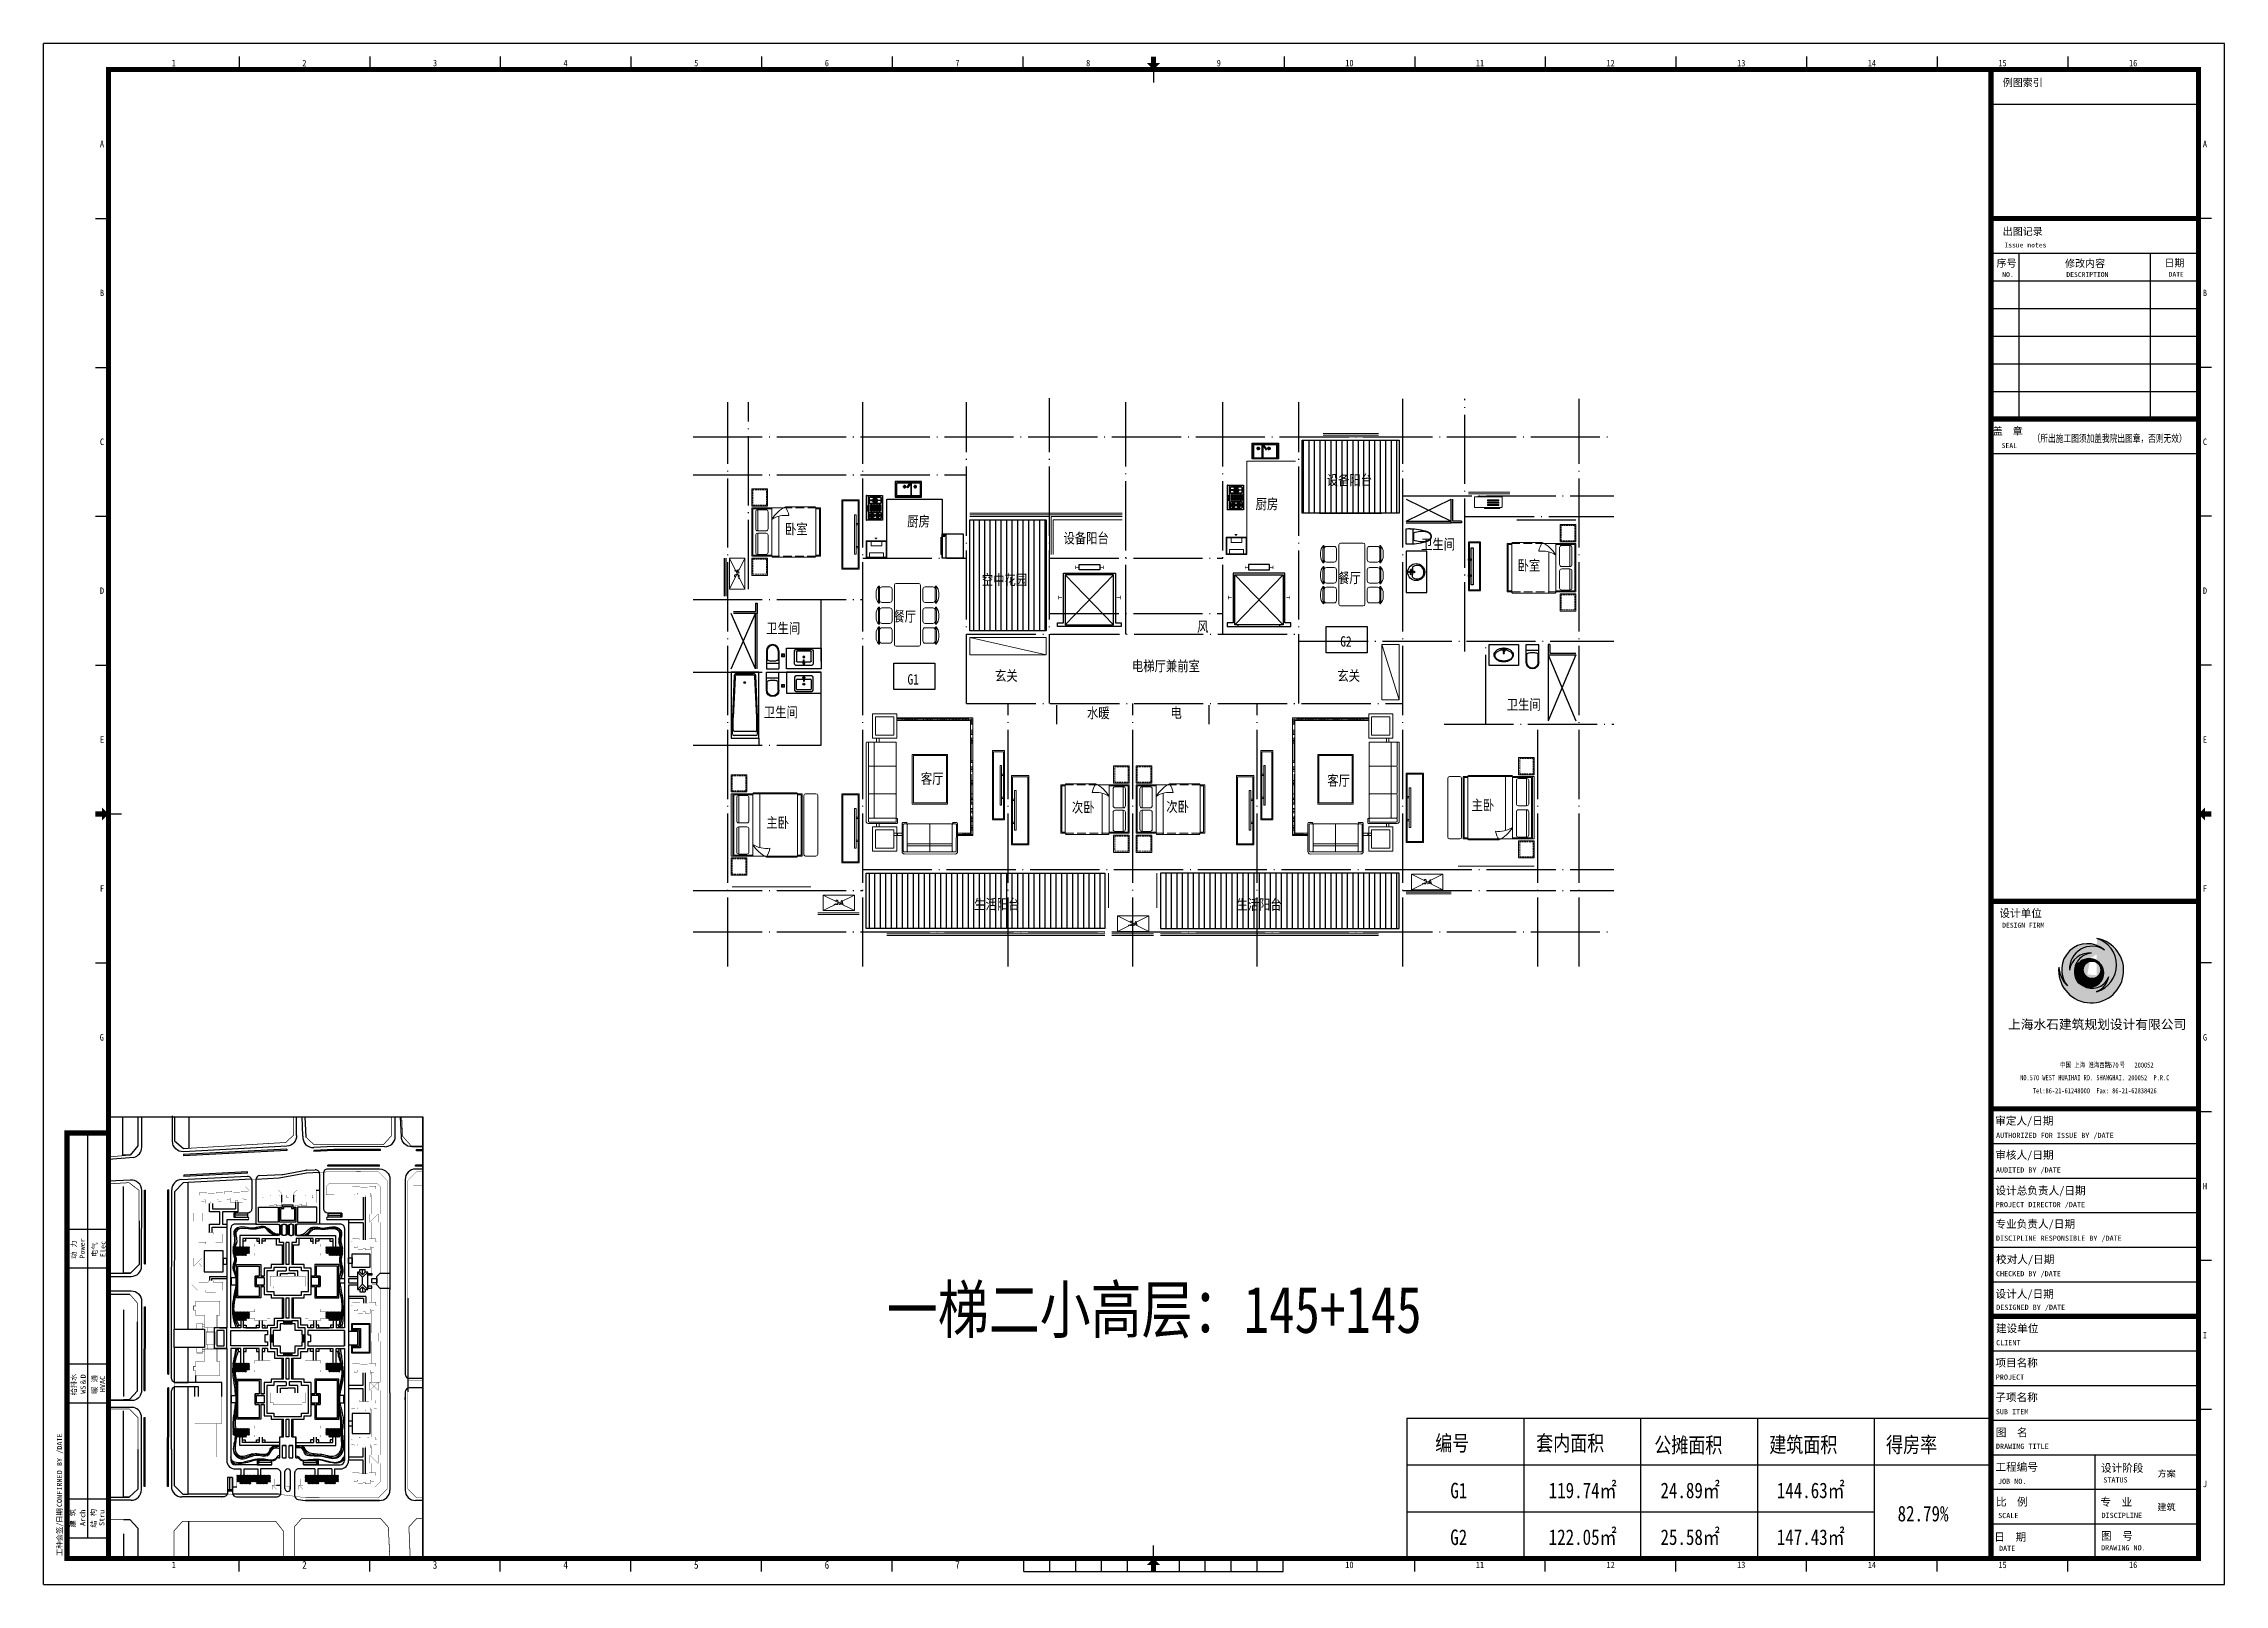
# Model space of a CAD drawing. Extents: x 164940 to 3842273, y 640355 to 1124023.
# Drawn here: x 3716273 to 3779273, y 1078630 to 1123127 of the extents above; entities that cross this region are included whole.
import ezdxf
from ezdxf.enums import TextEntityAlignment as Align

# ---------------------------------------------------------------- set-up
doc = ezdxf.new("R2010")
doc.units = 0
doc.header["$LTSCALE"] = 1000
doc.header["$MEASUREMENT"] = 0
for name, pattern in [('238400', [0.8, 0.5, -0.3]), ('ACAD_ISO02W100', [15, 12, -3]), ('ACAD_ISO04W100', [30.5, 24, -3, 0.5, -3]), ('DASH', [0.35, 0.25, -0.1]), ('DOTE', [2.42, 2, -0.2, 0.02, -0.2]), ('PHANTOMX2', [127, 63.5, -12.7, 12.7, -12.7, 12.7, -12.7])]:
    doc.linetypes.add(name, pattern=pattern)
for name, color, linetype, lineweight in [('-家具', 33, 'Continuous', 9), ('fd', 4, 'Continuous', 5), ('五金', 136, 'Continuous', 9), ('厨卫', 2, 'Continuous', 5), ('家具', 33, 'Continuous', 5), ('房建名称', 7, 'Continuous', 0), ('看线', 5, 'Continuous', 0)]:
    doc.layers.add(name, color=color, linetype=linetype, lineweight=lineweight)
for name, color, linetype in [('-文字', 7, 'Continuous'), ('12fur', 114, 'Continuous'), ('13fix', 154, 'Continuous'), ('DOTE', 1, 'DOTE'), ('G-城市绿线', 7, 'Continuous'), ('HACTH', 8, 'Continuous'), ('hz', 254, 'Continuous'), ('l-123', 7, 'Continuous'), ('ROAD', 4, 'Continuous'), ('STAIR', 43, 'Continuous'), ('T-房间', 7, 'Continuous'), ('TEXT', 2, 'Continuous'), ('TK', 6, 'Continuous'), ('WALL', 255, 'Continuous'), ('WINDOW', 4, 'Continuous'), ('商业建筑', 7, 'Continuous'), ('地裂缝坐标戳', 130, 'Continuous'), ('管井', 236, 'Continuous'), ('红线', 1, 'Continuous'), ('道牙', 3, 'Continuous')]:
    doc.layers.add(name, color=color, linetype=linetype)
doc.styles.add('-黑体', font='SIMHEI.TTF', dxfattribs={"width": 0.8})
doc.styles.add('C-2007.06.19$0$C-05.28(ok)$0$STANDARD', font='GBENOR', dxfattribs={"bigfont": 'GBCBIG'})
doc.styles.add('DIM_FONT', font='SIMPLEX', dxfattribs={"width": 0.7, "bigfont": 'GBCBIG'})
doc.styles.add('TKZ1', font='SIMHEI.TTF', dxfattribs={"width": 0.7})
doc.styles.add('图签栏', font='SimSun.ttf')
pattern_1 = [(90, (3551693.74, 1114358.38), (-158.75, 1e-14), [])]
pattern_2 = [(90, (3551693.74, 1114658.38), (-158.75, 1e-14), [])]
pattern_3 = [(45, (3422226.217, 1110707.084), (-11.22532015, 11.22532015), [])]

msp = doc.modelspace()

# ---------------------------------------------------------------- texts
at = {"layer": '-文字', "style": '-黑体', "width": 0.8}
for s, p in [('设备阳台', (3753341, 1110371)), ('厨房', (3741222, 1109182, 161)), ('厨房', (3751286, 1109681, 161)), ('卧室', (3737691, 1108957)), ('设备阳台', (3745736, 1108694)), ('卫生间', (3756066, 1108518)), ('卧室', (3758855, 1107907)), ('空中花园', (3743377, 1107491)), ('餐厅', (3753669, 1107547)), ('卫生间', (3737148, 1106092)), ('餐厅', (3740821, 1106437)), ('风', (3749596, 1106138)), ('G2', (3753733, 1105713)), ('玄关', (3743758, 1104723)), ('电梯厅兼前室', (3747713, 1105001)), ('玄关', (3753648, 1104723)), ('G1', (3741230, 1104617)), ('卫生间', (3737079, 1103668)), ('水暖', (3746415, 1103646)), ('电', (3748826, 1103653)), ('卫生间', (3758541, 1103888)), ('客厅', (3741615, 1101751)), ('客厅', (3753358, 1101696)), ('次卧', (3745979, 1100923)), ('次卧', (3748708, 1100937)), ('主卧', (3757524, 1100985)), ('主卧', (3737152, 1100479)), ('生活阳台', (3743157, 1098121)), ('生活阳台', (3750731, 1098113))]:
    msp.add_text(s, height=300, dxfattribs=at).set_placement(p)
at = {"layer": '13fix', "style": 'C-2007.06.19$0$C-05.28(ok)$0$STANDARD', "text_generation_flag": 4, "width": 0.8, "flags": 9}
for tag, s in [('YSIZE', '750'), ('XSIZE', '1600')]:
    msp.add_attdef(tag, (3736935, 1104020), s, height=0.594, dxfattribs=at)
at = {"layer": 'TEXT', "style": '-黑体', "width": 0.8}
for s, height, p in [('一梯二小高层：145+145', 1350, (3740629, 1085892)), ('编号', 450, (3756475, 1082483)), ('套内面积', 450, (3759392, 1082484)), ('公摊面积', 450, (3762804, 1082429)), ('建筑面积', 450, (3766126, 1082438)), ('得房率', 450, (3769501, 1082438)), ('G1', 450, (3756911, 1081115)), ('119.74㎡', 450, (3759754, 1081119)), ('24.89㎡', 450, (3762983, 1081119)), ('144.63㎡', 450, (3766343, 1081119)), ('82.79%%%', 450, (3769833, 1080448)), ('G2', 450, (3756909, 1079765)), ('122.05㎡', 450, (3759754, 1079769)), ('25.58㎡', 450, (3762983, 1079769)), ('147.43㎡', 450, (3766343, 1079769))]:
    msp.add_text(s, height=height, dxfattribs=at).set_placement(p)

# ---------------------------------------------------------------- blocks, each defined once
blk = doc.blocks.new('111')
at = {"linetype": 'ACAD_ISO02W100'}
for p, q in [((1000, 0), (0, 500)), ((1000, 500), (0, 0))]:
    blk.add_line(p, q, dxfattribs=at)
blk.add_lwpolyline([(0, 500), (0, 0), (1000, 0), (1000, 500)], close=True, dxfattribs=at)
at = {"style": 'DIM_FONT', "width": 0.8}
blk.add_text('A.C.', height=140, dxfattribs=at).set_placement((675, 262), align=Align.MIDDLE_RIGHT)
blk = doc.blocks.new('dgfgf')
at = {"layer": '家具'}
blk.add_lwpolyline([(7597, -62676), (7147, -62676), (7147, -63176), (7597, -63176), (7597, -62676), (7517, -62676)], dxfattribs=at)
at = {"layer": '家具', "color": 251, "linetype": 'DASH', "ltscale": 0.2}
blk.add_lwpolyline([(7567, -62706), (7177, -62706), (7177, -63146), (7567, -63146)], close=True, dxfattribs=at)
blk = doc.blocks.new('A$C72813290')
at = {"layer": '家具'}
for p, q in [((579, 1950), (0, 1950)), ((0, 550), (0, 1950)), ((30, 580), (30, 1920)), ((579, 1920), (30, 1920)), ((170, 1895), (170, 1283)), ((579, 550), (579, 1960)), ((1830, 1980), (599, 1980)), ((779, 803), (779, 1980)), ((1850, 550), (1850, 1950)), ((1850, 1950), (1980, 1950)), ((1850, 1920), (1950, 1920)), ((1950, 580), (1950, 1920)), ((1980, 550), (1980, 1950)), ((170, 605), (170, 1217)), ((912, 550), (0, 550)), ((579, 580), (30, 580)), ((1830, 520), (967, 520)), ((1850, 580), (1950, 580)), ((1850, 550), (1980, 550))]:
    blk.add_line(p, q, dxfattribs=at)
at = {"layer": '家具', "linetype": 'DASH'}
for p, q in [((1850, 1950), (579, 1950)), ((912, 550), (1850, 550))]:
    blk.add_line(p, q, dxfattribs=at)
at = {"layer": '家具'}
for points in [[(170, 1895), (405, 1895, -0.414214), (465, 1835), (465, 1343, -0.414214), (405, 1283), (170, 1283, -0.414214), (110, 1343), (110, 1835, -0.414214)], [(170, 605), (405, 605, 0.414214), (465, 665), (465, 1157, 0.414214), (405, 1217), (170, 1217, 0.414214), (110, 1157), (110, 665, 0.414214)]]:
    blk.add_lwpolyline(points, format="xyb", close=True, dxfattribs=at)
blk.add_lwpolyline([(579, 883, 0.180302), (1071, 775, -0.088637), (967, 520, 28871.271551)], format="xyb", dxfattribs=at)
for centre, radius, start, end in [((599, 1960), 20, 90, 180), ((1819, 1951), 30.7, 357.68839, 69.69174), ((1392, 1363), 944, 210.60747, 243.27731), ((1819, 549), 30.7, 290.35664, 2.31522)]:
    blk.add_arc(centre, radius, start, end, dxfattribs=at)
blk.add_blockref('dgfgf', (-7147, 65176), dxfattribs=at)
at = {"layer": '家具', "xscale": -1, "rotation": 180}
blk.add_blockref('dgfgf', (-7147, -62676), dxfattribs=at)
blk = doc.blocks.new('A$C31D9048E')
at = {"layer": '-家具'}
for p, q in [((629, 2350), (0, 2350)), ((0, 550), (0, 2350)), ((50, 550), (50, 2350)), ((80, 580), (80, 2320)), ((629, 2320), (80, 2320)), ((220, 2295), (220, 1508)), ((629, 550), (629, 2360)), ((1920, 2350), (629, 2350)), ((1900, 2380), (649, 2380)), ((829, 803), (829, 2380)), ((1920, 550), (1920, 2350)), ((1920, 2350), (2050, 2350)), ((1920, 2320), (2020, 2320)), ((2020, 580), (2020, 2320)), ((2050, 550), (2050, 2350)), ((2100, 600), (2100, 2300)), ((2150, 2350), (2450, 2350)), ((2500, 600), (2500, 2300)), ((220, 605), (220, 1392)), ((962, 550), (0, 550)), ((629, 580), (80, 580)), ((962, 550), (1920, 550)), ((1900, 520), (1017, 520)), ((1920, 580), (2020, 580)), ((1920, 550), (2050, 550)), ((2150, 550), (2450, 550))]:
    blk.add_line(p, q, dxfattribs=at)
for points in [[(450, 2900), (0, 2900), (0, 2400), (450, 2400), (450, 2900), (370, 2900)], [(450, 0), (0, 0), (0, 500), (450, 500), (450, 0), (370, 0)]]:
    blk.add_lwpolyline(points, dxfattribs=at)
at = {"layer": '-家具', "color": 251, "linetype": 'DASH', "ltscale": 0.2}
for points in [[(420, 2870), (30, 2870), (30, 2430), (420, 2430)], [(420, 30), (30, 30), (30, 470), (420, 470)]]:
    blk.add_lwpolyline(points, close=True, dxfattribs=at)
at = {"layer": '-家具'}
for points in [[(220, 2295), (455, 2295, -0.414214), (515, 2235), (515, 1568, -0.414214), (455, 1508), (220, 1508, -0.414214), (160, 1568), (160, 2235, -0.414214)], [(220, 605), (455, 605, 0.414214), (515, 665), (515, 1332, 0.414214), (455, 1392), (220, 1392, 0.414214), (160, 1332), (160, 665, 0.414214)]]:
    blk.add_lwpolyline(points, format="xyb", close=True, dxfattribs=at)
blk.add_lwpolyline([(629, 883, 0.180302), (1121, 775, -0.088637), (1017, 520, 28871.271551)], format="xyb", dxfattribs=at)
for centre, radius, start, end in [((649, 2360), 20, 90, 180), ((1889, 2351), 30.7, 357.68839, 69.69174), ((2150, 2300), 50, 90, 180), ((2450, 2300), 50, 0, 90), ((1442, 1363), 944, 210.60747, 243.27731), ((1889, 549), 30.7, 290.35664, 2.31522), ((2150, 600), 50, 180, 270), ((2450, 600), 50, 270, 0)]:
    blk.add_arc(centre, radius, start, end, dxfattribs=at)
blk = doc.blocks.new('A$C2FB07499')
at = {"ltscale": 0.5}
blk.add_lwpolyline([(500, 0), (0, 0), (0, 2000), (500, 2000)], close=True, dxfattribs=at)
at = {"color": 251, "ltscale": 40}
for points in [[(470, 30), (30, 30), (30, 1970), (470, 1970)], [(368, 1572), (415, 1572), (415, 428), (368, 428)], [(415, 1381), (480, 1381), (480, 1343), (415, 1343)], [(415, 717), (480, 717), (480, 679), (415, 679)]]:
    blk.add_lwpolyline(points, close=True, dxfattribs=at)
blk = doc.blocks.new('A$C6F030B8F')
for p, q in [((1766, 1279), (50, 1279)), ((93, 1709), (553, 1709)), ((98, 1641), (98, 1416)), ((166, 1349), (481, 1349)), ((273, 1809), (373, 1809)), ((548, 1641), (548, 1416)), ((701, 1709), (1161, 1709)), ((706, 1641), (706, 1416)), ((774, 1349), (1089, 1349)), ((882, 1809), (981, 1809)), ((1156, 1641), (1156, 1416)), ((1274, 1709), (1734, 1709)), ((1279, 1641), (1279, 1416)), ((1346, 1349), (1661, 1349)), ((1454, 1809), (1553, 1809)), ((1729, 1641), (1729, 1416)), ((0, 1229), (0, 579)), ((1816, 579), (1816, 1229)), ((50, 529), (1766, 529)), ((553, 100), (93, 100)), ((98, 167), (98, 392)), ((481, 460), (166, 460)), ((548, 167), (548, 392)), ((1161, 100), (701, 100)), ((706, 167), (706, 392)), ((1089, 460), (774, 460)), ((1156, 167), (1156, 392)), ((1734, 100), (1274, 100)), ((1279, 167), (1279, 392)), ((1661, 460), (1346, 460)), ((1729, 167), (1729, 392)), ((373, 0), (273, 0)), ((981, 0), (882, 0)), ((1553, 0), (1454, 0))]:
    blk.add_line(p, q)
for centre, radius, start, end in [((50, 1229), 50, 90, 180), ((84, 1725), 10, 130.72654, 202.66999), ((93, 1729), 20, 202.66999, 270), ((283, 1493), 316, 91.76514, 130.72654), ((323, -969), 2713, 84.8023, 95.1977), ((166, 1641), 67.5, 90, 180), ((166, 1416), 67.5, 180, 270), ((363, 1493), 316, 49.27346, 88.23486), ((481, 1641), 67.5, 0, 90), ((481, 1416), 67.5, 270, 0), ((553, 1729), 20, 270, 337.33001), ((562, 1725), 10, 337.33001, 49.27346), ((692, 1725), 10, 130.72654, 202.66999), ((701, 1729), 20, 202.66999, 270), ((892, 1493), 316, 91.76514, 130.72654), ((931, -969), 2713, 84.8023, 95.1977), ((774, 1641), 67.5, 90, 180), ((774, 1416), 67.5, 180, 270), ((971, 1493), 316, 49.27346, 88.23486), ((1089, 1641), 67.5, 0, 90), ((1089, 1416), 67.5, 270, 0), ((1161, 1729), 20, 270, 337.33001), ((1171, 1725), 10, 337.33001, 49.27346), ((1265, 1725), 10, 130.72654, 202.66999), ((1274, 1729), 20, 202.66999, 270), ((1464, 1493), 316, 91.76514, 130.72654), ((1504, -969), 2713, 84.8023, 95.1977), ((1346, 1641), 67.5, 90, 180), ((1346, 1416), 67.5, 180, 270), ((1544, 1493), 316, 49.27346, 88.23486), ((1661, 1641), 67.5, 0, 90), ((1661, 1416), 67.5, 270, 0), ((1734, 1729), 20, 270, 337.33001), ((1743, 1725), 10, 337.33001, 49.27346), ((1766, 1229), 50, 0, 90), ((50, 579), 50, 180, 270), ((84, 84), 10, 157.33001, 229.27346), ((93, 80), 20, 90, 157.33001), ((283, 315), 316, 229.27346, 268.23486), ((323, 2778), 2713, 264.8023, 275.1977), ((166, 392), 67.5, 90, 180), ((166, 167), 67.5, 180, 270), ((363, 315), 316, 271.76514, 310.72654), ((481, 392), 67.5, 0, 90), ((481, 167), 67.5, 270, 0), ((553, 80), 20, 22.66999, 90), ((562, 84), 10, 310.72654, 22.66999), ((692, 84), 10, 157.33001, 229.27346), ((701, 80), 20, 90, 157.33001), ((892, 315), 316, 229.27346, 268.23486), ((931, 2778), 2713, 264.8023, 275.1977), ((774, 392), 67.5, 90, 180), ((774, 167), 67.5, 180, 270), ((971, 315), 316, 271.76514, 310.72654), ((1089, 392), 67.5, 0, 90), ((1089, 167), 67.5, 270, 0), ((1161, 80), 20, 22.66999, 90), ((1171, 84), 10, 310.72654, 22.66999), ((1274, 80), 20, 90, 157.33001), ((1265, 84), 10, 157.33001, 229.27346), ((1464, 315), 316, 229.27346, 268.23486), ((1504, 2778), 2713, 264.8023, 275.1977), ((1346, 392), 67.5, 90, 180), ((1346, 167), 67.5, 180, 270), ((1544, 315), 316, 271.76514, 310.72654), ((1661, 392), 67.5, 0, 90), ((1661, 167), 67.5, 270, 0), ((1734, 80), 20, 22.66999, 90), ((1743, 84), 10, 310.72654, 22.66999), ((1766, 579), 50, 270, 0)]:
    blk.add_arc(centre, radius, start, end)
blk = doc.blocks.new('R37777777777')
at = {"layer": '-家具', "ltscale": 0.5}
blk.add_lwpolyline([(1083652, -53169), (1083302, -53169), (1083302, -55169), (1083652, -55169)], close=True, dxfattribs=at)
at = {"layer": '-家具', "color": 251, "ltscale": 40}
for points in [[(1083622, -53199), (1083332, -53199), (1083332, -55139), (1083622, -55139)], [(1083520, -54741), (1083566, -54741), (1083566, -53597), (1083520, -53597)], [(1083566, -53886), (1083632, -53886), (1083632, -53847), (1083566, -53847)], [(1083566, -54550), (1083632, -54550), (1083632, -54511), (1083566, -54511)]]:
    blk.add_lwpolyline(points, close=True, dxfattribs=at)
blk = doc.blocks.new('x6')
at = {"color": 0}
for p, q in [((227, 0), (-227, 0)), ((-265, -38), (-265, -419)), ((-227, -457), (227, -457)), ((-214, -387), (-214, -121)), ((-195, -102), (-16, -102)), ((195, -406), (-195, -406)), ((-19, -57), (-32, -57)), ((-13, -43), (-23, -34)), ((-13, -70), (-22, -80)), ((-16, -84), (-13, -158)), ((-13, -158), (13, -158)), ((0, -38), (0, -24)), ((0, -75), (0, -89)), ((22, -33), (13, -43)), ((23, -79), (13, -70)), ((16, -84), (13, -158)), ((16, -102), (195, -102)), ((19, -57), (32, -57)), ((214, -121), (214, -387)), ((265, -419), (265, -38))]:
    blk.add_line(p, q, dxfattribs=at)
for centre, radius in [((0, -57), 32.3), ((-1, -241), 25.4), ((0, -57), 18.8), ((-1, -241), 16)]:
    blk.add_circle(centre, radius, dxfattribs=at)
for centre, radius, start, end in [((-227, -38), 38.1, 90, 180), ((227, -38), 38.1, 0, 90), ((-227, -419), 38.1, 180, 270), ((-195, -121), 19.1, 90, 180), ((-195, -387), 19.1, 180, 270), ((195, -121), 19.1, 0, 90), ((195, -387), 19.1, 270, 0), ((227, -419), 38.1, 270, 0)]:
    blk.add_arc(centre, radius, start, end, dxfattribs=at)
blk = doc.blocks.new('A$C56722DB7')
at = {"layer": '五金'}
blk.add_lwpolyline([(86, 86), (86, 0), (0, 0), (0, 86)], close=True, dxfattribs=at)
at = {"layer": '五金', "color": 8}
for points in [[(10, 43), (10, 42), (26, 42), (26, 43)], [(20, 66), (19, 65), (30, 54), (31, 55)], [(19, 20), (21, 19), (32, 30), (30, 31)], [(43, 76), (42, 76), (42, 60), (43, 60)], [(43, 10), (44, 10), (44, 26), (43, 26)], [(66, 66), (65, 67), (54, 56), (55, 55)], [(66, 19), (67, 21), (56, 32), (55, 30)], [(76, 43), (76, 44), (60, 44), (60, 43)]]:
    blk.add_lwpolyline(points, close=True, dxfattribs=at)
blk.add_circle((43, 43), 36.6, dxfattribs=at)
blk = doc.blocks.new('A$C29F122FD')
for p, q in [((250, 50), (250, 683)), ((300, 0), (300, 683)), ((0, 50), (250, 50)), ((0, 50), (0, 0)), ((0, 0), (300, 0))]:
    blk.add_line(p, q)
blk = doc.blocks.new('ma1')
at = {"layer": '13fix'}
for p, q in [((221, 0), (-221, 0)), ((226, -50), (221, 0)), ((210, -202), (-210, -202)), ((-108, -212), (108, -212)), ((210, -202), (221, -152)), ((221, -152), (226, -102)), ((226, -102), (226, -50))]:
    blk.add_line(p, q, dxfattribs=at)
for centre, radius, start, end in [((236, -76), 463, 170.53768, 187.73995), ((1597, -71), 1823, 181.22237, 197.24774), ((236, -76), 463, 187.73995, 195.82198), ((448, -443), 602, 157.37374, 194.77857), ((12, -562), 164, 197.24774, 249.54761), ((23, -556), 163, 194.77857, 226.85426), ((-12, -562), 164, 290.45239, 342.75226), ((-23, -556), 163, 313.14574, 345.22143), ((-448, -443), 602, 345.22143, 22.62626), ((-1597, -71), 1823, 342.75226, 358.77763), ((0, -580), 129, 226.85426, 313.14574), ((0, -595), 129, 249.54761, 290.45239)]:
    blk.add_arc(centre, radius, start, end, dxfattribs=at)
blk = doc.blocks.new('x2')
at = {"layer": '13fix'}
for p, q in [((-17, 113), (-140, 113)), ((-17, 205), (24, 205)), ((-17, 55), (-17, 205)), ((24, 55), (-17, 55)), ((24, 205), (24, 55)), ((140, 113), (24, 113))]:
    blk.add_line(p, q, dxfattribs=at)
for centre, radius in [((0, 0), 246), ((-51, 144), 26.7), ((61, 142), 26.7)]:
    blk.add_circle(centre, radius, dxfattribs=at)
blk.add_arc((0, -25), 197, 135.25267, 44.74733, dxfattribs=at)
at = {"layer": '13fix', "style": 'DIM_FONT', "width": 0.8, "flags": 9}
for tag in ['YSIZE', 'XSIZE']:
    blk.add_attdef(tag, (5, 248), '', height=0.5, rotation=270, dxfattribs=at)
blk = doc.blocks.new('A$C4EB5717C')
at = {"layer": '家具', "color": 8}
for p, q in [((520, 110), (520, 120)), ((883, 100), (530, 100)), ((893, 120), (893, 110))]:
    blk.add_line(p, q, dxfattribs=at)
at = {"layer": '家具'}
blk.add_lwpolyline([(220, 120), (980, 120, 0.414214), (1000, 140), (1000, 410, 0.414214), (980, 430), (220, 430, 0.414214), (200, 410), (200, 140, 0.414214)], format="xyb", close=True, dxfattribs=at)
at = {"layer": '家具', "color": 8}
for points in [[(269, 459), (709, 459), (709, 444), (269, 444)], [(290, 372), (626, 372), (626, 343), (290, 343)], [(290, 306), (626, 306), (626, 277), (290, 277)], [(290, 240), (626, 240), (626, 211), (290, 211)]]:
    blk.add_lwpolyline(points, close=True, dxfattribs=at)
for centre, start, end in [((530, 110), 180, 270), ((883, 110), 270, 0)]:
    blk.add_arc(centre, 10, start, end, dxfattribs=at)
blk = doc.blocks.new('A$C20CC1F58')
for p, q in [((0, 180), (0, 700)), ((360, 700), (0, 700)), ((360, 180), (360, 700)), ((360, 539), (0, 539)), ((20, 180), (20, 430)), ((360, 430), (340, 430)), ((340, 180), (340, 430))]:
    blk.add_line(p, q)
blk.add_lwpolyline([(340, 430), (337, 438), (328, 446), (313, 453), (293, 460), (269, 465), (241, 469), (211, 471), (180, 472), (149, 471), (119, 469), (91, 465), (67, 460), (47, 453), (32, 446), (23, 438), (20, 430)])
for radius in [180, 160]:
    blk.add_arc((180, 180), radius, 180, 0)
blk = doc.blocks.new('$0$C-D_B0A01EA002')
for p, q in [((-19, -23), (-19, -105)), ((17, -23), (17, -105))]:
    blk.add_line(p, q)
blk.add_lwpolyline([(-273, -200, 0.130159), (-254, -273, 0.106469), (-192, -341, 0.084248), (-107, -384, 0.073281), (2, -400, 0.073281), (111, -384, 0.084248), (196, -341, 0.106469), (258, -273, 0.130159), (277, -200, 0.130159), (258, -127, 0.106469), (196, -59, 0.084248), (111, -16, 0.073281), (2, 0, 0.073281), (-107, -16, 0.084248), (-192, -59, 0.106469), (-254, -127, 0.130159)], format="xyb", close=True)
for points in [[(-19, -50, 0.052133), (-101, -62, 0.076468), (-179, -96, 0.107136), (-237, -153, 0.147373), (-255, -213, 0.147373)], [(-255, -213, 0.147373), (-237, -272, 0.107136), (-179, -329, 0.076468), (-101, -363, 0.063415), (-1, -376, 0.063415), (100, -363, 0.076468), (178, -329, 0.107136), (236, -272, 0.147373), (254, -213, 0.147373), (236, -153, 0.107136), (178, -96, 0.076468), (100, -62, 0.052133), (17, -50, 0.063415)]]:
    blk.add_lwpolyline(points, format="xyb")
for centre, radius in [((-66, -34), 16.9), ((0, -142), 18.8), ((65, -34), 16.9)]:
    blk.add_circle(centre, radius)
for centre, radius, start, end in [((-1, -25), 22.2, 324.09564, 215.90436), ((-1, -25), 18.1, 354.93946, 185.06054), ((-1, -72), 37.8, 241.58082, 298.41918)]:
    blk.add_arc(centre, radius, start, end)
blk.add_point((0, 0))
blk = doc.blocks.new('ds')
at = {"ltscale": 0.5}
blk.add_lwpolyline([(0, -700), (350, -700), (350, 700), (0, 700)], close=True, dxfattribs=at)
at = {"color": 251, "ltscale": 40}
for points in [[(20, -680), (330, -680), (330, 680), (20, 680)], [(210, 533), (268, 533), (268, -533), (210, -533)], [(268, 294), (350, 294), (350, 246), (268, 246)], [(268, -172), (350, -172), (350, -220), (268, -220)]]:
    blk.add_lwpolyline(points, close=True, dxfattribs=at)
blk = doc.blocks.new('A$C6CE46E26')
at = {"layer": 'fd'}
blk.add_lwpolyline([(0, 284, 100, 0, 0), (62, 284, 0, 0, 0)], format="xyseb", dxfattribs=at)
at = {"layer": '家具'}
for p, q in [((112, 452), (239, 452)), ((112, 148), (239, 148)), ((239, 148), (239, 452)), ((445, 98), (445, 502)), ((572, 502), (445, 502)), ((572, 98), (445, 98))]:
    blk.add_line(p, q, dxfattribs=at)
for points in [[(592, 0), (592, 600), (92, 600), (92, 0)], [(572, 20), (572, 580), (112, 580), (112, 20)]]:
    blk.add_lwpolyline(points, close=True, dxfattribs=at)
blk = doc.blocks.new('m')
for p, q in [((-356, 469), (356, 469)), ((-356, 10), (-356, 469)), ((356, 68), (-356, 68)), ((-346, 0), (346, 0)), ((-307, 318), (-309, 313)), ((-309, 313), (-260, 297)), ((-309, 208), (-260, 224)), ((-307, 203), (-309, 208)), ((-307, 414), (-307, 107)), ((-258, 302), (-307, 318)), ((-258, 219), (-307, 203)), ((-299, 414), (-299, 107)), ((-152, 444), (-277, 444)), ((-152, 436), (-277, 436)), ((-277, 85), (-152, 85)), ((-277, 77), (-152, 77)), ((-260, 297), (-258, 302)), ((-260, 224), (-258, 219)), ((-218, 441), (-214, 441)), ((-218, 323), (-218, 441)), ((-214, 323), (-218, 323)), ((-214, 198), (-218, 198)), ((-218, 198), (-218, 80)), ((-218, 80), (-214, 80)), ((-214, 441), (-214, 323)), ((-214, 80), (-214, 198)), ((-171, 302), (-122, 318)), ((-169, 297), (-171, 302)), ((-169, 224), (-171, 219)), ((-171, 219), (-122, 203)), ((-120, 313), (-169, 297)), ((-120, 208), (-169, 224)), ((-130, 107), (-130, 414)), ((-122, 107), (-122, 414)), ((-122, 318), (-120, 313)), ((-122, 203), (-120, 208)), ((90, 437), (-87, 437)), ((-87, 437), (-87, 421)), ((-87, 421), (90, 421)), ((90, 392), (-87, 392)), ((-87, 392), (-87, 375)), ((-87, 375), (90, 375)), ((90, 347), (-87, 347)), ((-87, 347), (-87, 330)), ((-87, 330), (90, 330)), ((90, 301), (-87, 301)), ((-87, 301), (-87, 285)), ((-87, 285), (90, 285)), ((90, 256), (-87, 256)), ((-87, 256), (-87, 239)), ((-87, 239), (90, 239)), ((90, 211), (-87, 211)), ((-87, 211), (-87, 194)), ((-87, 194), (90, 194)), ((90, 165), (-87, 165)), ((-87, 165), (-87, 149)), ((-87, 149), (90, 149)), ((90, 120), (-87, 120)), ((-87, 120), (-87, 103)), ((-87, 103), (90, 103)), ((90, 421), (90, 437)), ((90, 375), (90, 392)), ((90, 330), (90, 347)), ((90, 285), (90, 301)), ((90, 239), (90, 256)), ((90, 194), (90, 211)), ((90, 149), (90, 165)), ((90, 103), (90, 120)), ((128, 409), (128, 103)), ((128, 333), (188, 333)), ((128, 328), (128, 333)), ((188, 328), (128, 328)), ((128, 175), (188, 175)), ((128, 170), (128, 175)), ((188, 170), (128, 170)), ((136, 409), (136, 103)), ((284, 439), (158, 439)), ((284, 431), (158, 431)), ((158, 81), (284, 81)), ((158, 73), (284, 73)), ((188, 333), (188, 328)), ((188, 175), (188, 170)), ((215, 441), (220, 441)), ((215, 365), (215, 441)), ((220, 365), (215, 365)), ((218, 301), (222, 301)), ((218, 207), (218, 301)), ((222, 207), (218, 207)), ((223, 144), (219, 144)), ((219, 144), (219, 70)), ((219, 70), (223, 70)), ((220, 441), (220, 365)), ((222, 301), (222, 207)), ((223, 70), (223, 144)), ((314, 333), (254, 333)), ((254, 333), (254, 328)), ((254, 328), (314, 328)), ((314, 175), (254, 175)), ((254, 175), (254, 170)), ((254, 170), (314, 170)), ((306, 103), (306, 409)), ((314, 103), (314, 409)), ((314, 328), (314, 333)), ((314, 170), (314, 175)), ((356, 469), (356, 10))]:
    blk.add_line(p, q)
for centre, radius in [((-213, 257), 70.1), ((-213, 257), 47.3), ((-213, 257), 41.8), ((-213, 257), 25.3), ((-41, 34), 16.2), ((19, 30), 16.2), ((76, 32), 16.2), ((219, 334), 63.7), ((221, 174), 63.7), ((219, 334), 43), ((221, 174), 43), ((219, 334), 38), ((221, 174), 38), ((219, 334), 23), ((221, 174), 23)]:
    blk.add_circle(centre, radius)
for centre, radius, start, end in [((-346, 10), 10, 180, 269.96104), ((-277, 414), 30, 90, 180), ((-277, 107), 30, 180, 270), ((-277, 414), 22, 90, 180), ((-277, 107), 22, 180, 270), ((-152, 414), 30, 0, 90), ((-152, 414), 22, 0, 90), ((-152, 107), 30, 270, 0), ((-152, 107), 22, 270, 0), ((158, 409), 30, 90, 180), ((158, 103), 30, 180, 270), ((158, 409), 22, 90, 180), ((158, 103), 22, 180, 270), ((284, 409), 30, 0, 90), ((284, 409), 22, 0, 90), ((284, 103), 30, 270, 0), ((284, 103), 22, 270, 0), ((346, 10), 10, 269.96104, 0)]:
    blk.add_arc(centre, radius, start, end)
blk = doc.blocks.new('xc1')
for p, q in [((-378, 0), (-378, 450)), ((-378, 450), (378, 450)), ((378, 0), (-378, 0)), ((-368, 10), (-368, 440)), ((-368, 440), (368, 440)), ((368, 10), (-368, 10)), ((-338, 393), (-338, 50)), ((-105, 408), (-323, 408)), ((-323, 35), (-105, 35)), ((-153, 300), (-249, 300)), ((-201, 248), (-201, 348)), ((-90, 50), (-90, 393)), ((-63, 427), (-85, 411)), ((-85, 411), (12, 273)), ((-68, 393), (-68, 50)), ((33, 288), (-63, 427)), ((316, 408), (-53, 408)), ((-53, 35), (316, 35)), ((156, 300), (60, 300)), ((108, 248), (108, 348)), ((331, 50), (331, 393)), ((368, 440), (368, 10)), ((378, 450), (378, 0))]:
    blk.add_line(p, q)
for centre, radius in [((-201, 300), 36.1), ((-201, 300), 27.1), ((108, 300), 36.1), ((108, 300), 27.1)]:
    blk.add_circle(centre, radius)
for centre, radius, start, end in [((-323, 393), 15, 90, 180), ((-323, 50), 15, 180, 270), ((-105, 393), 15, 0, 90), ((-105, 50), 15, 270, 0), ((-74, 419), 21.7, 342.60679, 267.3353), ((-53, 393), 15, 90, 180), ((-53, 50), 15, 180, 270), ((22, 281), 13.3, 214.97105, 34.97105), ((316, 393), 15, 0, 90), ((316, 50), 15, 270, 0)]:
    blk.add_arc(centre, radius, start, end)
blk = doc.blocks.new('A$C45025D1E')
for p, q in [((1620, 50), (220, 1490)), ((1620, 1490), (220, 50)), ((320, 0), (320, 50)), ((1520, 0), (1520, 50))]:
    blk.add_line(p, q)
for points in [[(1670, 100), (1670, 1540), (170, 1540), (170, 100), (0, 100), (0, 0), (1840, 0), (1840, 100)], [(220, 50), (220, 1490), (1620, 1490), (1620, 50)], [(1220, 1635), (1220, 1785), (620, 1785), (620, 1635)]]:
    blk.add_lwpolyline(points, close=True)
at = {"const_width": 18}
for points in [[(520, 1760), (520, 1660)], [(620, 1710), (520, 1710)], [(1220, 1710), (1320, 1710)], [(1320, 1760), (1320, 1660)], [(30, 885), (30, 785)], [(130, 835), (30, 835)], [(1710, 835), (1810, 835)], [(1810, 885), (1810, 785)]]:
    blk.add_lwpolyline(points, dxfattribs=at)
blk = doc.blocks.new('d2')
blk.add_line((350, -500), (-350, -500))
for points in [[(350, 0), (-350, 0), (-350, -600), (350, -600)], [(-250, -620), (250, -620), (250, -600), (-250, -600)], [(-250, -620), (-250, -630), (250, -630), (250, -620)], [(280, -570), (280, -530), (320, -530), (320, -570)]]:
    blk.add_lwpolyline(points, close=True)
blk = doc.blocks.new('dfawfsadfasdf')
at = {"ltscale": 20}
for p, q in [((440, 3048), (440, 3860)), ((1972, 3929), (511, 3930)), ((2042, 3047), (2042, 3859)), ((463, 3025), (568, 3025)), ((614, 3059), (1868, 3058)), ((1914, 3024), (2019, 3024)), ((2176, 2918), (2176, 3024)), ((2199, 3047), (3017, 3047)), ((2211, 2219), (2211, 2873)), ((3081, 3012), (3081, 719)), ((728, 2487), (1750, 2487)), ((728, 1052), (728, 2487)), ((1750, 2487), (1750, 1052)), ((2211, 719), (2211, 2173)), ((1750, 1052), (728, 1052)), ((2234, 696), (2996, 696)), ((2997, 696), (3061, 696))]:
    blk.add_line(p, q, dxfattribs=at)
for p, q in [((476, 3843), (475, 3082)), ((499, 3866), (569, 3866)), ((569, 3866), (1872, 3865)), ((592, 3843), (591, 3082)), ((1242, 3865), (1241, 3059)), ((1869, 3865), (1915, 3866)), ((1892, 3843), (1891, 3081)), ((1892, 3843), (1891, 3081)), ((1892, 3842), (1891, 3082)), ((1915, 3866), (1985, 3866)), ((2008, 3842), (2007, 3082)), ((0, 3394), (0, 0)), ((440, 3394), (0, 3394)), ((440, 3369), (0, 3369)), ((70, 3244), (0, 3244)), ((70, 3202), (0, 3202)), ((70, 3160), (0, 3160)), ((44, 2825), (44, 3394)), ((70, 3324), (70, 70)), ((440, 3324), (70, 3324)), ((74, 3324), (74, 3394)), ((86, 3324), (86, 3328)), ((116, 3324), (116, 3394)), ((440, 3328), (128, 3328)), ((158, 3324), (158, 3394)), ((208, 3324), (208, 3394)), ((250, 3328), (250, 3394)), ((292, 3324), (292, 3394)), ((592, 3694), (1892, 3694)), ((592, 3637), (1892, 3637)), ((2041, 3428), (2042, 3428)), ((2283, 3394), (2042, 3394)), ((2283, 3324), (2042, 3324)), ((2178, 3328), (2178, 3394)), ((70, 3118), (0, 3118)), ((70, 2993), (0, 2993)), ((70, 2951), (0, 2951)), ((70, 2909), (0, 2909)), ((70, 2867), (0, 2867)), ((70, 2741), (0, 2741)), ((70, 2699), (0, 2699)), ((70, 2658), (0, 2658)), ((70, 2616), (0, 2616)), ((498, 3060), (568, 3059)), ((1984, 3059), (1914, 3059)), ((2211, 2989), (2211, 2919)), ((2994, 3012), (2234, 3012)), ((2994, 2896), (2234, 2896)), ((2709, 3149), (2709, 3047)), ((2780, 3149), (2780, 3047)), ((2846, 719), (2846, 2873)), ((3017, 2919), (3017, 2989)), ((3017, 2219), (3017, 2872)), ((70, 2490), (0, 2490)), ((70, 2448), (0, 2448)), ((70, 2356), (0, 2356)), ((70, 2314), (0, 2314)), ((70, 2189), (0, 2189)), ((70, 1937), (0, 1937)), ((70, 1896), (0, 1896)), ((44, 1620), (44, 2490)), ((761, 2454), (1717, 2454)), ((761, 1085), (761, 2454)), ((1717, 2454), (1717, 1085)), ((2996, 2196), (2234, 2196)), ((3017, 1419), (3017, 2173)), ((70, 1854), (0, 1854)), ((70, 1812), (0, 1812)), ((70, 1536), (0, 1536)), ((70, 1494), (0, 1494)), ((70, 1452), (0, 1452)), ((70, 1411), (0, 1411)), ((70, 1285), (0, 1285)), ((44, 565), (44, 1285)), ((2996, 1396), (2234, 1396)), ((3017, 719), (3017, 1373)), ((70, 1243), (0, 1243)), ((70, 732), (0, 732)), ((70, 690), (0, 690)), ((70, 649), (0, 649)), ((1717, 1085), (761, 1085)), ((2709, 696), (2709, 582)), ((2780, 696), (2780, 582)), ((70, 607), (0, 607)), ((70, 481), (0, 481)), ((70, 439), (0, 439)), ((70, 397), (0, 397)), ((70, 355), (0, 355)), ((70, 180), (0, 180)), ((70, 138), (0, 138)), ((70, 96), (0, 96)), ((2199, 54), (0, 54)), ((0, 0), (2199, 0)), ((44, 0), (44, 180)), ((70, 70), (2199, 70)), ((86, 0), (86, 12)), ((122, 0), (122, 70)), ((2199, 12), (128, 12)), ((171, 12), (171, 70)), ((213, 0), (213, 70)), ((255, 0), (255, 70)), ((297, 12), (297, 70)), ((374, 0), (374, 70)), ((422, 0), (422, 70)), ((471, 12), (471, 70)), ((512, 0), (512, 70)), ((554, 0), (554, 70)), ((596, 12), (596, 70)), ((674, 0), (674, 70)), ((767, 0), (767, 70)), ((816, 12), (816, 70)), ((858, 0), (858, 70)), ((899, 0), (899, 70)), ((941, 12), (941, 70)), ((1019, 0), (1019, 70)), ((1174, 0), (1174, 70)), ((1222, 12), (1222, 70)), ((1264, 0), (1264, 70)), ((1306, 0), (1306, 70)), ((1348, 12), (1348, 70)), ((1426, 0), (1426, 70)), ((1605, 0), (1605, 70)), ((1654, 12), (1654, 70)), ((1696, 0), (1696, 70)), ((1738, 0), (1738, 70)), ((1780, 12), (1780, 70)), ((1789, 0), (1789, 70)), ((1838, 12), (1838, 70)), ((1857, 0), (1857, 70)), ((1880, 0), (1880, 70)), ((1922, 0), (1922, 70)), ((1964, 12), (1964, 70)), ((2041, 0), (2041, 70))]:
    blk.add_line(p, q)
for points in [[(2895, 3149), (2199, 3149), (2199, 3845), (2895, 3845)], [(2895, 582), (2199, 582), (2199, -115), (2895, -115)]]:
    blk.add_lwpolyline(points, close=True, dxfattribs=at)
for points in [[(2812, 3232), (2282, 3232), (2282, 3762), (2812, 3762)], [(2812, 498), (2282, 498), (2282, -31), (2812, -31)]]:
    blk.add_lwpolyline(points, close=True)
for centre, major_axis, ratio, start_param, end_param in [((511, 3860), (49.7, -49.7), 1, 2.356194, 3.926991), ((1972, 3859), (49.7, -49.7), 1, 0.785398, 2.356194), ((463, 3048), (16.2, 16.2), 1, 2.355029, 3.925825), ((568, 3082), (16.2, 16.2), 1, 3.925825, 5.496622), ((568, 3042), (12.4, -12.4), 0.984309, -0.794147, 2.347446), ((614, 3082), (16.2, 16.2), 1, 2.355029, 3.925825), ((1868, 3081), (16.2, -16.2), 1, 5.496622, 7.067418), ((1868, 3081), (16.2, -16.2), 1, 5.496622, 7.067418), ((1914, 3082), (16.2, 16.2), 1, 2.355029, 3.925825), ((1914, 3041), (12.4, -12.4), 0.984307, 2.347446, 5.489038), ((2019, 3047), (16.2, 16.2), 1, 3.925825, 5.496622)]:
    blk.add_ellipse(centre, major_axis=major_axis, ratio=ratio, start_param=start_param, end_param=end_param, dxfattribs=at)
for centre, major_axis, start_param, end_param in [((499, 3843), (16.4, 16.4), 0.784233, 2.355029), ((569, 3843), (16.4, 16.4), -0.786564, 0.784233), ((615, 3843), (16.4, -16.4), 2.355029, 3.925825), ((1869, 3842), (16.4, 16.4), -0.786564, 0.784233), ((1869, 3841), (16.4, 16.4), -0.697854, 0.784233), ((1869, 3841), (16.4, -16.4), 0.872942, 2.355029), ((1915, 3842), (16.4, -16.4), 2.355029, 3.925825), ((1915, 3841), (16.4, 16.4), 0.784233, 2.266319), ((1915, 3841), (16.4, 16.4), 0.784233, 2.266319), ((1985, 3842), (16.4, 16.4), -0.786564, 0.784233), ((498, 3082), (16.2, 16.2), 2.355029, 3.925825), ((1985, 3082), (16.2, -16.2), 5.496622, 7.067418), ((2822, 2873), (16.4, -16.4), 0.785398, 2.267485), ((2869, 719), (16.4, -16.4), 3.926991, 5.409078)]:
    blk.add_ellipse(centre, major_axis=major_axis, ratio=1, start_param=start_param, end_param=end_param)
at = {"ltscale": 20, "extrusion": (0, 0, -1)}
for centre, major_axis, ratio, start_param, end_param in [((2199, 3024), (16.2, -16.2), 1, 2.356194, 3.926991), ((2193, 2919), (12.7, -12.7), 0.942987, -0.815786, 2.325807), ((2234, 2919), (16.2, 16.2), 1, 2.356194, 3.926991), ((2234, 2873), (16.2, 16.2), 1, 3.926991, 5.497787), ((3021, 2977), (49.4, 49.4), 1, 5.45018, 6.544088), ((2234, 2219), (16.2, 16.2), 1, 2.356194, 3.926991), ((2234, 2173), (16.2, -16.2), 1, 2.356194, 3.926991), ((2234, 1419), (16.2, 16.2), 1, 2.356194, 3.926991), ((2234, 1373), (16.2, -16.2), 1, 2.356194, 3.926991), ((2234, 719), (16.2, 16.2), 1, 2.356194, 3.926991), ((3058, 719), (16.4, -16.4), 1, -0.785398, 0.696689)]:
    blk.add_ellipse(centre, major_axis=major_axis, ratio=ratio, start_param=start_param, end_param=end_param, dxfattribs=at)
at = {"extrusion": (0, 0, -1)}
for centre, major_axis, start_param, end_param in [((2234, 2989), (16.2, -16.2), 2.356194, 3.926991), ((2869, 2873), (16.4, 16.4), 3.926991, 5.409078), ((2994, 2989), (16.4, -16.4), 3.926991, 5.497787), ((2994, 2919), (16.4, -16.4), -0.785398, 0.785398), ((2994, 2872), (16.4, -16.4), 3.926991, 5.497787), ((2994, 2219), (16.4, 16.4), 0.785398, 2.267485), ((2994, 2173), (16.4, -16.4), 4.0157, 5.497787), ((2994, 1419), (16.4, 16.4), 0.785398, 2.267485), ((2994, 1373), (16.4, -16.4), 4.0157, 5.497787), ((2822, 719), (16.4, -16.4), -0.785398, 0.696689), ((2994, 719), (16.4, 16.4), 0.785398, 2.267485)]:
    blk.add_ellipse(centre, major_axis=major_axis, ratio=1, start_param=start_param, end_param=end_param, dxfattribs=at)
blk = doc.blocks.new('图框')
h = blk.add_hatch(color=256)
edge = h.paths.add_edge_path()
edge.add_ellipse((-63199, -481063), major_axis=(686, 0), ratio=1, start_angle=93.06125, end_angle=187.2562, ccw=False)
edge.add_ellipse((-63322, -481142), major_axis=(770, 0), ratio=1, start_angle=83.53957, end_angle=171.43553)
edge.add_ellipse((-63213, -480982), major_axis=(871, 0), ratio=1, start_angle=56.56443, end_angle=183.00451, ccw=False)
edge.add_ellipse((-63386, -481010), major_axis=(999, 0), ratio=1, start_angle=49.14594, end_angle=218.75149)
edge.add_ellipse((-63388, -480847), major_axis=(-1107, 0), ratio=1, start_angle=363.29715, end_angle=405.43011, ccw=False)
edge.add_ellipse((-63246, -481041), major_axis=(-1254, 0), ratio=1, start_angle=-5.96131, end_angle=259.86154)
edge.add_ellipse((-63340, -480832), major_axis=(-1073, 0), ratio=1, start_angle=106.44548, end_angle=252.95012, ccw=False)
edge.add_ellipse((-63306, -481165), major_axis=(745, 0), ratio=1, start_angle=-68.7932, end_angle=-8.26705)
edge.add_ellipse((-63207, -481059), major_axis=(-673, 0), ratio=1, start_angle=65.44009, end_angle=161.52311, ccw=False)
edge.add_ellipse((-63326, -481141), major_axis=(-554, 0), ratio=1, start_angle=360.85108, end_angle=433.12296, ccw=False)
h = blk.add_hatch()
h.set_pattern_fill('ANSI31', color=256, scale=6118.035339, style=0)
h.set_pattern_definition([(45, (-106270.35, -472353.21), (-27.03815, 27.03815), [])])
edge = h.paths.add_edge_path()
edge.add_ellipse((-63326, -481141), major_axis=(-554, 0), ratio=1, start_angle=180.00009, end_angle=360.85117)
edge.add_ellipse((-63326, -481141), major_axis=(554, 0), ratio=1, start_angle=180.85074, end_angle=359.99966)
edge = h.paths.add_edge_path(flags=16)
edge.add_ellipse((-63215, -481017), major_axis=(-337, 0), ratio=1, start_angle=180.00001, end_angle=360.00001, ccw=False)
edge.add_ellipse((-63215, -481017), major_axis=(337, 0), ratio=1, start_angle=180, end_angle=360, ccw=False)
for p, q in [((-58108, -445311), (-142208, -445311)), ((-142208, -504711), (-142208, -445311)), ((-58108, -504711), (-58108, -445311)), ((-134671, -445811), (-134671, -446311)), ((-129633, -445811), (-129633, -446311)), ((-124596, -445811), (-124596, -446311)), ((-119558, -445811), (-119558, -446311)), ((-114521, -445811), (-114521, -446311)), ((-109483, -445811), (-109483, -446311)), ((-104446, -445811), (-104446, -446311)), ((-99408, -446311), (-99408, -446811)), ((-94371, -445811), (-94371, -446311)), ((-89333, -445811), (-89333, -446311)), ((-84296, -445811), (-84296, -446311)), ((-79258, -445811), (-79258, -446311)), ((-74221, -445811), (-74221, -446311)), ((-69183, -445811), (-69183, -446311)), ((-64146, -445811), (-64146, -446311)), ((-67108, -447645), (-59108, -447645)), ((-140208, -452051), (-139708, -452051)), ((-67108, -452051), (-59108, -452051)), ((-58608, -452051), (-59108, -452051)), ((-67108, -453385), (-59108, -453385)), ((-66042, -453385), (-66042, -459785)), ((-60975, -453385), (-60975, -459785)), ((-67108, -454451), (-59108, -454451)), ((-67108, -455518), (-59108, -455518)), ((-67108, -456585), (-59108, -456585)), ((-140208, -457791), (-139708, -457791)), ((-67108, -457651), (-59108, -457651)), ((-58608, -457791), (-59108, -457791)), ((-67108, -458718), (-59108, -458718)), ((-67108, -459785), (-59108, -459785)), ((-67108, -461118), (-59108, -461118)), ((-67108, -461118), (-59108, -461118)), ((-140208, -463531), (-139708, -463531)), ((-58608, -463531), (-59108, -463531)), ((-140208, -469271), (-139708, -469271)), ((-58608, -469271), (-59108, -469271)), ((-139708, -475011), (-139208, -475011)), ((-140208, -480751), (-139708, -480751)), ((-58608, -480751), (-59108, -480751)), ((-58608, -486491), (-59108, -486491)), ((-141308, -487311), (-139708, -487311)), ((-141308, -487311), (-139708, -487311)), ((-140508, -502911), (-140508, -487311)), ((-67108, -487711), (-59108, -487711)), ((-67108, -489045), (-59108, -489045)), ((-141308, -491011), (-139708, -491011)), ((-67108, -490378), (-59108, -490378)), ((-67108, -491711), (-59108, -491711)), ((-141308, -492511), (-139708, -492511)), ((-58608, -492231), (-59108, -492231)), ((-67108, -493045), (-59108, -493045)), ((-67108, -495711), (-59108, -495711)), ((-141308, -496211), (-139708, -496211)), ((-141308, -497711), (-139708, -497711)), ((-67108, -497045), (-59108, -497045)), ((-67108, -498378), (-59108, -498378)), ((-58608, -497971), (-59108, -497971)), ((-67108, -499711), (-59108, -499711)), ((-63108, -499711), (-63108, -503711)), ((-67108, -501045), (-59108, -501045)), ((-141308, -501411), (-139708, -501411)), ((-141308, -502911), (-139708, -502911)), ((-67108, -502378), (-59108, -502378)), ((-134671, -504211), (-134671, -503711)), ((-129633, -504211), (-129633, -503711)), ((-124596, -504211), (-124596, -503711)), ((-119558, -504211), (-119558, -503711)), ((-114521, -504211), (-114521, -503711)), ((-109483, -504211), (-109483, -503711)), ((-104408, -504211), (-104408, -503711)), ((-103408, -504211), (-103408, -503711)), ((-102408, -504211), (-102408, -503711)), ((-101408, -504211), (-101408, -503711)), ((-100408, -504211), (-100408, -503711)), ((-99408, -503711), (-99408, -503211)), ((-98408, -504211), (-98408, -503711)), ((-97408, -504211), (-97408, -503711)), ((-96408, -504211), (-96408, -503711)), ((-95408, -504211), (-95408, -503711)), ((-94408, -504211), (-94408, -503711)), ((-89333, -504211), (-89333, -503711)), ((-84296, -504211), (-84296, -503711)), ((-79258, -504211), (-79258, -503711)), ((-74221, -504211), (-74221, -503711)), ((-69183, -504211), (-69183, -503711)), ((-64146, -504211), (-64146, -503711)), ((-104408, -504211), (-94408, -504211)), ((-142208, -504711), (-58108, -504711))]:
    blk.add_line(p, q)
at = {"const_width": 200}
for points in [[(-99408, -446061), (-99408, -445811)], [(-67108, -446311), (-67108, -503711)], [(-67108, -452051), (-59108, -452051)], [(-67108, -459785), (-59108, -459785)], [(-139958, -475011), (-140208, -475011)], [(-58858, -475011), (-58608, -475011)], [(-67108, -478378), (-59108, -478378)], [(-67108, -478378), (-59108, -478378)], [(-67108, -486378), (-59108, -486378)], [(-67108, -486378), (-59108, -486378)], [(-139708, -503711), (-141308, -503711), (-141308, -487311), (-139708, -487311)], [(-67108, -494378), (-59108, -494378)], [(-99408, -503961), (-99408, -504211)]]:
    blk.add_lwpolyline(points, dxfattribs=at)
blk.add_lwpolyline([(-59108, -446311), (-139708, -446311), (-139708, -503711), (-59108, -503711)], close=True, dxfattribs=at)
for centre, major_axis, start_param, end_param in [((-63246, -481041), (1254, 0), 3.037548, 7.677032), ((-63386, -481010), (-999, 0), 3.999352, 6.959527), ((-63213, -480982), (871, 0), 0.987236, 3.194031), ((-63340, -480832), (-1073, 0), 1.857824, 4.414813), ((-63388, -480847), (1107, 0), 3.199138, 3.934497), ((-63322, -481142), (-770, 0), 4.599634, 6.133708), ((-63199, -481063), (686, 0), 1.624225, 3.268238), ((-63326, -481141), (-554, 0), 1.276237, 6.29804), ((-63326, -481141), (554, 0), -6.689621188105122e-07, 6.283184638217468), ((-63215, -481017), (-337, 0), 3.141595, 9.42478), ((-63207, -481059), (673, 0), 4.283737, 5.960702), ((-63306, -481165), (745, 0), -1.200668, -0.144287)]:
    blk.add_ellipse(centre, major_axis=major_axis, ratio=1, start_param=start_param, end_param=end_param)
for points in [[(-99658, -446061), (-99158, -446061), (-99408, -446311)], [(-139958, -475261), (-139958, -474761), (-139708, -475011)], [(-58858, -475261), (-58858, -474761), (-59108, -475011)], [(-99658, -503961), (-99158, -503961), (-99408, -503711)]]:
    blk.add_solid(points)
at = {"style": 'TKZ1'}
for s, height, width, p in [('1', 250, 0.85, (-137190, -446061)), ('2', 250, 0.85, (-132152, -446061)), ('3', 250, 0.85, (-127115, -446061)), ('4', 250, 0.85, (-122077, -446061)), ('5', 250, 0.85, (-117040, -446061)), ('6', 250, 0.85, (-112002, -446061)), ('7', 250, 0.85, (-106965, -446061)), ('8', 250, 0.85, (-101927, -446061)), ('9', 250, 0.85, (-96890, -446061)), ('10', 250, 0.85, (-91852, -446061)), ('11', 250, 0.85, (-86815, -446061)), ('12', 250, 0.85, (-81777, -446061)), ('13', 250, 0.85, (-76740, -446061)), ('14', 250, 0.85, (-71702, -446061)), ('15', 250, 0.85, (-66665, -446061)), ('16', 250, 0.85, (-61627, -446061)), ('A', 250, 0.85, (-139958, -449181)), ('A', 250, 0.85, (-58858, -449181)), ('B', 250, 0.85, (-139958, -454921)), ('B', 250, 0.85, (-58858, -454921)), ('C', 250, 0.85, (-139958, -460661)), ('C', 250, 0.85, (-58858, -460661)), ('D', 250, 0.85, (-139958, -466401)), ('D', 250, 0.85, (-58858, -466401)), ('E', 250, 0.85, (-139958, -472141)), ('E', 250, 0.85, (-58858, -472141)), ('F', 250, 0.85, (-139958, -477881)), ('F', 250, 0.85, (-58858, -477881)), ('G', 250, 0.85, (-139964, -483621)), ('G', 250, 0.85, (-58858, -483621)), ('NO.570 WEST HUAIHAI RD. SHANGHAI. 200052  P.R.C', 200, 0.75, (-63108, -485178)), ('中国 上海 淮海西路   号    ', 200, 0.75, (-62944, -484678)), ('570     200052 ', 200, 0.75, (-61637, -484691)), ('Tel:86-21-61248000  Fax: 86-21-62838426', 200, 0.75, (-63108, -485678)), ('H', 250, 0.85, (-58858, -489361)), ('I', 250, 0.85, (-58858, -495101)), ('J', 250, 0.85, (-58858, -500841)), ('1', 250, 0.85, (-137190, -503961)), ('2', 300, 0.85, (-132152, -503961)), ('3', 300, 0.85, (-127115, -503961)), ('4', 300, 0.85, (-122077, -503961)), ('5', 300, 0.85, (-117040, -503961)), ('6', 300, 0.85, (-112002, -503961)), ('7', 300, 0.85, (-106965, -503961)), ('10', 250, 0.85, (-91852, -503961)), ('11', 250, 0.85, (-86815, -503961)), ('12', 250, 0.85, (-81777, -503961)), ('13', 250, 0.85, (-76740, -503961)), ('14', 250, 0.85, (-71702, -503961)), ('15', 250, 0.85, (-66665, -503961)), ('16', 250, 0.85, (-61627, -503961))]:
    blk.add_text(s, height=height, dxfattribs=dict(at, width=width)).set_placement(p, align=Align.MIDDLE)
for s, height, style, p in [('例图索引', 282.8, '图签栏', (-66658, -446953)), ('出图记录', 282.8, '图签栏', (-66658, -452693)), ('Issue notes', 188.55, '图签栏', (-66594, -453169)), ('序号', 282.8, '图签栏', (-66893, -453919)), ('NO.', 188.6, '图签栏', (-66675, -454310)), ('修改内容', 282.8, '图签栏', (-64254, -453925)), ('DESCRIPTION', 188.55, '图签栏', (-64204, -454309)), ('日期', 282.8, '图签栏', (-60420, -453908)), ('DATE', 188.6, '图签栏', (-60260, -454298)), ('盖  章', 282.8, '图签栏', (-67041, -460388)), ('SEAL', 188.6, '图签栏', (-66698, -460902)), ('DESIGN FIRM', 188.55, '图签栏', (-66679, -479393)), ('审定人/日期', 300, '图签栏', (-66948, -486989)), ('AUTHORIZED FOR ISSUE BY /DATE', 200, '图签栏', (-66914, -487503)), ('AUDITED BY /DATE', 200, '图签栏', (-66920, -488835)), ('审核人/日期', 300, '图签栏', (-66943, -488309)), ('设计总负责人/日期', 300, '图签栏', (-66937, -489681)), ('PROJECT DIRECTOR /DATE', 200, '图签栏', (-66924, -490169)), ('专业负责人/日期', 300, '图签栏', (-66936, -490968)), ('DISCIPLINE RESPONSIBLE BY /DATE', 200, '图签栏', (-66917, -491465)), ('CHECKED BY /DATE', 200, '图签栏', (-66918, -492834)), ('校对人/日期', 300, '图签栏', (-66913, -492333)), ('设计人/日期', 300, '图签栏', (-66934, -493667)), ('DESIGNED BY /DATE', 200, '图签栏', (-66908, -494128)), ('建设单位', 300, '图签栏', (-66916, -494992)), ('CLIENT', 200, '图签栏', (-66912, -495495)), ('项目名称', 300, '图签栏', (-66940, -496318)), ('PROJECT', 200, '图签栏', (-66924, -496821)), ('子项名称', 300, '图签栏', (-66940, -497651)), ('SUB ITEM', 200, '图签栏', (-66924, -498154)), ('图  名', 300, '图签栏', (-66923, -499005)), ('DRAWING TITLE', 200, '图签栏', (-66918, -499487)), ('工程编号', 300, '图签栏', (-66938, -500337)), ('设计阶段', 300, '图签栏', (-62868, -500376)), ('方案', 250, 'TKZ1', (-60684, -500565)), ('JOB NO.', 200, '图签栏', (-66839, -500836)), ('STATUS', 200, '图签栏', (-62779, -500784)), ('比  例', 300, '图签栏', (-66919, -501681)), ('SCALE', 200, '图签栏', (-66833, -502157)), ('专  业', 300, '图签栏', (-62891, -501686)), ('DISCIPLINE', 200, '图签栏', (-62848, -502152)), ('建筑', 250, 'TKZ1', (-60690, -501860)), ('日  期', 300, '图签栏', (-66983, -503034)), ('图  号', 300, '图签栏', (-62866, -502994)), ('DATE', 200, '图签栏', (-66800, -503422)), ('DRAWING NO.', 200, '图签栏', (-62864, -503400))]:
    blk.add_text(s, height=height, dxfattribs=dict(style=style)).set_placement(p)
at = {"style": '图签栏', "width": 0.75}
blk.add_text('（所出施工图须加盖我院出图章，否则无效）', height=282.83, dxfattribs=at).set_placement((-65504, -460671))
for s, height, style, p in [('设计单位', 300, '图签栏', (-65967, -478828)), ('上海水石建筑规划设计有限公司', 360, 'TKZ1', (-63016, -483114))]:
    blk.add_text(s, height=height, dxfattribs=dict(style=style)).set_placement(p, align=Align.MIDDLE)
at = {"style": '图签栏'}
for s, p in [('动 力', (-141052, -491804)), ('电气', (-140252, -491804)), ('给排水', (-141052, -497004)), ('暖 通', (-140252, -497004)), ('建 筑', (-141093, -502161)), ('结 构', (-140293, -502161))]:
    blk.add_text(s, height=200, rotation=90, dxfattribs=at).set_placement(p, align=Align.MIDDLE)
for s, height, p in [('Power', 200, (-140620, -492150)), ('Elec', 200, (-139823, -492092)), ('WS＆D', 200, (-140586, -497361)), ('HVAC', 200, (-139840, -497300)), ('CONFIRMED BY /DATE', 202.02, (-141497, -501733)), ('日期', 202, (-141496, -502339)), ('Arch', 200, (-140606, -502458)), ('Stru', 200, (-139864, -502458)), ('工种会签/', 202, (-141494, -503617))]:
    blk.add_text(s, height=height, rotation=90, dxfattribs=at).set_placement(p)

# ---------------------------------------------------------------- hatches: boundary and pattern name
at = {"layer": 'HACTH'}
h = msp.add_hatch(dxfattribs=at)
h.set_pattern_fill('ANSI31', color=256, scale=100, angle=45, style=0)
h.set_pattern_definition(pattern_2)
h.paths.add_polyline_path([(3752635, 1111671), (3755435, 1111671), (3755435, 1109571), (3752635, 1109571)])
h = msp.add_hatch(dxfattribs=at)
h.set_pattern_fill('ANSI31', color=256, scale=100, angle=45, style=0)
h.set_pattern_definition(pattern_2)
h.paths.add_polyline_path([(3743035, 1109371), (3745235, 1109371), (3745235, 1106171), (3743035, 1106171)])
h = msp.add_hatch(dxfattribs=at)
h.set_pattern_fill('ANSI31', color=256, scale=100, angle=45, style=0)
h.set_pattern_definition(pattern_1)
h.paths.add_polyline_path([(3740035, 1099171), (3746935, 1099171), (3746935, 1097571), (3740035, 1097571)])
h = msp.add_hatch(dxfattribs=at)
h.set_pattern_fill('ANSI31', color=256, scale=100, angle=45, style=0)
h.set_pattern_definition(pattern_1)
h.paths.add_polyline_path([(3748535, 1097571), (3755435, 1097571), (3755435, 1099171), (3748535, 1099171)])
h = msp.add_hatch(dxfattribs=at)
h.set_pattern_fill('ANSI31', color=6, scale=10, style=0)
h.set_pattern_definition(pattern_3)
h.paths.add_polyline_path([(3721737, 1088382), (3721737, 1088190), (3721821, 1088190), (3721821, 1088132), (3722137, 1088132), (3722137, 1088190), (3722221, 1088190), (3722221, 1088382)])
h = msp.add_hatch(dxfattribs=at)
h.set_pattern_fill('ANSI31', color=6, scale=10, style=0)
h.set_pattern_definition(pattern_3)
h.paths.add_polyline_path([(3724429, 1088380), (3724429, 1088188), (3724513, 1088188), (3724513, 1088130), (3724829, 1088130), (3724829, 1088188), (3724913, 1088188), (3724913, 1088380)])
h = msp.add_hatch(dxfattribs=at)
h.set_pattern_fill('ANSI31', color=6, scale=10, style=0)
h.set_pattern_definition(pattern_3)
h.paths.add_polyline_path([(3722137, 1086308), (3722221, 1086308), (3722221, 1086500), (3721737, 1086500), (3721737, 1086308), (3721821, 1086308), (3721821, 1086250), (3722137, 1086250)])
h = msp.add_hatch(dxfattribs=at)
h.set_pattern_fill('ANSI31', color=6, scale=10, style=0)
h.set_pattern_definition(pattern_3)
h.paths.add_polyline_path([(3724429, 1086500), (3724429, 1086308), (3724513, 1086308), (3724513, 1086250), (3724829, 1086250), (3724829, 1086308), (3724913, 1086308), (3724913, 1086500)])
h = msp.add_hatch(dxfattribs=at)
h.set_pattern_fill('ANSI31', color=6, scale=10, style=0)
h.set_pattern_definition(pattern_3)
h.paths.add_polyline_path([(3721737, 1085014), (3721737, 1084822), (3721821, 1084822), (3721821, 1084764), (3722137, 1084764), (3722137, 1084822), (3722221, 1084822), (3722221, 1085014)])
h = msp.add_hatch(dxfattribs=at)
h.set_pattern_fill('ANSI31', color=6, scale=10, style=0)
h.set_pattern_definition(pattern_3)
h.paths.add_polyline_path([(3724429, 1085015), (3724429, 1084823), (3724513, 1084823), (3724513, 1084765), (3724829, 1084765), (3724829, 1084823), (3724913, 1084823), (3724913, 1085015)])
h = msp.add_hatch(dxfattribs=at)
h.set_pattern_fill('ANSI31', color=6, scale=10, style=0)
h.set_pattern_definition(pattern_3)
h.paths.add_polyline_path([(3722137, 1082884), (3722137, 1082942), (3722221, 1082942), (3722221, 1083134), (3721737, 1083134), (3721737, 1082942), (3721821, 1082942), (3721821, 1082884)])
h = msp.add_hatch(dxfattribs=at)
h.set_pattern_fill('ANSI31', color=6, scale=10, style=0)
h.set_pattern_definition(pattern_3)
h.paths.add_polyline_path([(3724913, 1083134), (3724429, 1083134), (3724429, 1082942), (3724513, 1082942), (3724513, 1082884), (3724829, 1082884), (3724829, 1082942), (3724913, 1082942)])
h = msp.add_hatch(dxfattribs=at)
h.set_pattern_fill('ANSI31', color=6, scale=10, style=0)
h.set_pattern_definition(pattern_3)
h.paths.add_polyline_path([(3721857, 1081785), (3721857, 1081593), (3721941, 1081593), (3721941, 1081535), (3722257, 1081535), (3722257, 1081593), (3722341, 1081593), (3722341, 1081785)])
h = msp.add_hatch(dxfattribs=at)
h.set_pattern_fill('ANSI31', color=6, scale=10, style=0)
h.set_pattern_definition(pattern_3)
h.paths.add_polyline_path([(3722341, 1081785), (3722341, 1081593), (3722425, 1081593), (3722425, 1081535), (3722741, 1081535), (3722741, 1081593), (3722825, 1081593), (3722825, 1081785)])
h = msp.add_hatch(dxfattribs=at)
h.set_pattern_fill('ANSI31', color=6, scale=10, style=0)
h.set_pattern_definition(pattern_3)
h.paths.add_polyline_path([(3723825, 1081785), (3723825, 1081593), (3723909, 1081593), (3723909, 1081535), (3724225, 1081535), (3724225, 1081593), (3724309, 1081593), (3724309, 1081785)])
h = msp.add_hatch(dxfattribs=at)
h.set_pattern_fill('ANSI31', color=6, scale=10, style=0)
h.set_pattern_definition(pattern_3)
h.paths.add_polyline_path([(3724793, 1081785), (3724309, 1081785), (3724309, 1081593), (3724393, 1081593), (3724393, 1081535), (3724709, 1081535), (3724709, 1081593), (3724793, 1081593)])

# ---------------------------------------------------------------- linework, layer by layer
at = {"layer": '-文字'}
for points in [[(3753325, 1106289), (3754512, 1106289), (3754512, 1105534), (3753325, 1105534)], [(3740835, 1105231), (3742021, 1105231), (3742021, 1104476), (3740835, 1104476)]]:
    msp.add_lwpolyline(points, close=True, dxfattribs=at)
for p, q in [((3759785, 1105771), (3759735, 1105771)), ((3755656, 1083429), (3755656, 1079379)), ((3755656, 1083429), (3772531, 1083429)), ((3759031, 1083429), (3759031, 1079379)), ((3759031, 1083429), (3759031, 1079379)), ((3762406, 1083429), (3762406, 1079379)), ((3765781, 1083429), (3765781, 1079379)), ((3769156, 1083429), (3769156, 1079379)), ((3772531, 1083429), (3772531, 1079379)), ((3755656, 1082079), (3772531, 1082079)), ((3755656, 1080729), (3769156, 1080729)), ((3755656, 1079379), (3769156, 1079379)), ((3755656, 1079379), (3772531, 1079379))]:
    msp.add_line(p, q)
at = {"color": 8}
msp.add_line((3726797, 1086893), (3726797, 1084189), dxfattribs=at)
at = {"color": 8, "linetype": '238400', "ltscale": 5}
for p, q in [((3720461, 1080447), (3720461, 1079407)), ((3720460, 1079407), (3720042, 1079410))]:
    msp.add_line(p, q, dxfattribs=at)
at = {"color": 8, "linetype": '238400', "ltscale": 5, "flags": 128}
for points in [[(3718998, 1092136), (3718998, 1091291), (3718772, 1091027), (3718559, 1091027), (3718559, 1092137), (3718998, 1092136)], [(3720475, 1091228), (3720475, 1092127), (3720050, 1092133), (3720050, 1091442), (3720314, 1091214), (3720475, 1091228)], [(3718583, 1087622), (3718583, 1090222), (3718740, 1090231), (3719031, 1090010), (3719031, 1087863), (3718780, 1087622), (3718583, 1087622)], [(3718583, 1083968), (3718751, 1083968), (3718981, 1084220), (3718981, 1086757), (3718765, 1087004), (3718583, 1087004), (3718583, 1083968)], [(3718583, 1081144), (3718583, 1083698), (3718751, 1083698), (3718997, 1083448), (3718995, 1081378), (3718747, 1081144), (3718583, 1081144)], [(3718589, 1080497), (3718760, 1080508), (3718992, 1080255), (3718992, 1079379), (3718591, 1079379), (3718591, 1080497)]]:
    msp.add_lwpolyline(points, dxfattribs=at)
at = {"color": 8, "linetype": 'Continuous', "const_width": 20, "flags": 128}
for points in [[(3718998, 1092136), (3718998, 1091291)], [(3723497, 1092135), (3723497, 1091606), (3723269, 1091392), (3720314, 1091214), (3720050, 1091442), (3720050, 1092133)], [(3726318, 1092146), (3726318, 1091583), (3726089, 1091326), (3724087, 1091326), (3723854, 1091543), (3723829, 1092135)], [(3727229, 1091294), (3726892, 1091294), (3726641, 1091575), (3726617, 1092143)], [(3718998, 1091291), (3718772, 1091027), (3718146, 1090975)], [(3718144, 1087622), (3718780, 1087622), (3719031, 1087861), (3719031, 1090010), (3718740, 1090231), (3718149, 1090198)], [(3718117, 1083968), (3718754, 1083968), (3718981, 1084220), (3718981, 1086757), (3718762, 1087008), (3718125, 1087008)], [(3718137, 1081144), (3718747, 1081144), (3718995, 1081378), (3718997, 1083448), (3718751, 1083698), (3718124, 1083699)], [(3718992, 1079379), (3718992, 1080255), (3718760, 1080508), (3718146, 1080508)], [(3723198, 1079401), (3723198, 1080167), (3722983, 1080447), (3720284, 1080447), (3720042, 1080176), (3720042, 1079410)], [(3726274, 1079391), (3726233, 1080277), (3726007, 1080535), (3723730, 1080535), (3723512, 1080284), (3723512, 1079387)], [(3727229, 1080540), (3727060, 1080540), (3726826, 1080292), (3726865, 1079373)]]:
    msp.add_lwpolyline(points, dxfattribs=at)
at = {"layer": '13fix'}
for p, q in [((3755635, 1109971), (3756935, 1109338)), ((3755635, 1109338), (3756935, 1109971)), ((3755635, 1109338), (3756935, 1109338)), ((3755635, 1109288), (3756935, 1109288)), ((3736135, 1105071), (3736835, 1106671)), ((3736835, 1105071), (3736135, 1106671)), ((3736835, 1105071), (3736835, 1106671)), ((3736885, 1105071), (3736885, 1106671)), ((3759735, 1105771), (3759735, 1105471)), ((3759785, 1105771), (3759785, 1105521)), ((3759735, 1105471), (3760535, 1105471)), ((3759735, 1105471), (3759735, 1103571)), ((3759735, 1105471), (3760535, 1103571)), ((3760535, 1105471), (3759735, 1103571)), ((3759785, 1105521), (3760535, 1105521)), ((3736135, 1104971), (3736135, 1103070)), ((3736935, 1104971), (3736135, 1104971)), ((3736225, 1104881), (3736171, 1103667)), ((3736249, 1104846), (3736194, 1103664)), ((3736249, 1104834), (3736194, 1103664)), ((3736774, 1104888), (3736255, 1104888)), ((3736797, 1104923), (3736273, 1104923)), ((3736876, 1103664), (3736821, 1104846)), ((3736899, 1103667), (3736845, 1104881)), ((3736935, 1103070), (3736935, 1104971)), ((3736171, 1103189), (3736171, 1103662)), ((3736194, 1103308), (3736194, 1103664)), ((3736852, 1103141), (3736218, 1103141)), ((3736828, 1103260), (3736242, 1103260)), ((3736876, 1103308), (3736876, 1103664)), ((3736899, 1103189), (3736899, 1103662)), ((3736135, 1103070), (3736935, 1103070)), ((3736935, 1103070), (3736935, 1102871))]:
    msp.add_line(p, q, dxfattribs=at)
msp.add_lwpolyline([(3740635, 1108371), (3740635, 1109971), (3742235, 1109971), (3742235, 1108271)], dxfattribs=at)
for points in [[(3755635, 1107271), (3756235, 1107271), (3756235, 1108471), (3755635, 1108471)], [(3738735, 1105671), (3738735, 1105671), (3738735, 1105071), (3737735, 1105071), (3737735, 1105671), (3737735, 1105671)], [(3758885, 1105771), (3758885, 1105171), (3758035, 1105171), (3758035, 1105771)], [(3738735, 1104370), (3738735, 1104370), (3738735, 1104971), (3737735, 1104971), (3737735, 1104370), (3737735, 1104370)]]:
    msp.add_lwpolyline(points, close=True, dxfattribs=at)
for radius in [23.8, 19]:
    msp.add_circle((3736527, 1104674), radius, dxfattribs=at)
for centre, radius, start, end in [((3736273, 1104876), 47.5, 90, 173.79655), ((3736265, 1104865), 24.8, 112.56376, 230.66306), ((3736774, 1104840), 47.5, 6.63251, 90), ((3736797, 1104876), 47.5, 6.20345, 90), ((3736218, 1103662), 47.5, 173.79655, 180), ((3736218, 1103189), 47.5, 180, 270), ((3736242, 1103308), 47.5, 180, 270), ((3736828, 1103308), 47.5, 270, 0), ((3736852, 1103189), 47.5, 270, 0), ((3736852, 1103662), 47.5, 0, 6.20345)]:
    msp.add_arc(centre, radius, start, end, dxfattribs=at)
at = {"layer": 'DOTE'}
for p, q in [((3736035, 1096471), (3736035, 1112771)), ((3736635, 1107371), (3736635, 1112771)), ((3739935, 1096471), (3739935, 1112771)), ((3742935, 1104071), (3742935, 1112771)), ((3745335, 1104071), (3745335, 1112888)), ((3747535, 1106071), (3747535, 1112771)), ((3750335, 1106071), (3750335, 1112771)), ((3752535, 1104071), (3752535, 1112771)), ((3755535, 1096471), (3755535, 1112871)), ((3757335, 1105571), (3757335, 1112871)), ((3760635, 1096471), (3760635, 1112871)), ((3735035, 1111771), (3761630, 1111771)), ((3735035, 1110671), (3742935, 1110671)), ((3755535, 1110071), (3761635, 1110071)), ((3757335, 1109471), (3761635, 1109471)), ((3747535, 1106071), (3747535, 1109271)), ((3739935, 1108271), (3742935, 1108271)), ((3745335, 1108271), (3750335, 1108271)), ((3735035, 1107071), (3739935, 1107071)), ((3738735, 1102871), (3738735, 1107071)), ((3745335, 1106671), (3750335, 1106671)), ((3742935, 1106071), (3752535, 1106071)), ((3752535, 1105871), (3761635, 1105871)), ((3757935, 1103471), (3757935, 1105871)), ((3735035, 1104971), (3738735, 1104971)), ((3739935, 1096471), (3739935, 1104771)), ((3742935, 1104071), (3755535, 1104071)), ((3744135, 1096471), (3744135, 1104071)), ((3747735, 1096471), (3747735, 1104071)), ((3751335, 1096471), (3751335, 1104071)), ((3756735, 1103471), (3761635, 1103471)), ((3759435, 1096471), (3759435, 1103471)), ((3735035, 1102871), (3738735, 1102871)), ((3739935, 1099271), (3755535, 1099271)), ((3755535, 1099271), (3761635, 1099271)), ((3735035, 1098671), (3739935, 1098671)), ((3755535, 1098671), (3761635, 1098671)), ((3735035, 1097471), (3761635, 1097471))]:
    msp.add_line(p, q, dxfattribs=at)
at = {"layer": 'G-城市绿线', "color": 8, "linetype": 'PHANTOMX2', "ltscale": 0.1, "const_width": 8}
for points in [[(3727229, 1090542), (3727047, 1090543)], [(3726797, 1090144), (3727229, 1090143)]]:
    msp.add_lwpolyline(points, dxfattribs=at)
at = {"layer": 'HACTH'}
for points in [[(3752635, 1111671), (3755435, 1111671), (3755435, 1109571), (3752635, 1109571)], [(3743035, 1109371), (3745235, 1109371), (3745235, 1106171), (3743035, 1106171)], [(3740035, 1099171), (3746935, 1099171), (3746935, 1097571), (3740035, 1097571)], [(3748535, 1097571), (3755435, 1097571), (3755435, 1099171), (3748535, 1099171)]]:
    msp.add_lwpolyline(points, close=True, dxfattribs=at)
at = {"layer": 'l-123', "ltscale": 6}
msp.add_line((3727229, 1079379), (3727229, 1092136), dxfattribs=at)
msp.add_lwpolyline([(3718146, 1092136), (3727229, 1092136), (3727229, 1079379), (3718146, 1079379)], close=True, dxfattribs=at)
at = {"layer": 'ROAD', "color": 8}
for p, q in [((3723180, 1090469), (3723853, 1090589)), ((3723867, 1090591), (3724119, 1090604)), ((3719969, 1085579), (3719973, 1090022)), ((3722519, 1090435), (3723165, 1090468)), ((3721150, 1089472), (3721818, 1089472)), ((3725503, 1089816), (3725503, 1089155)), ((3721565, 1089155), (3721565, 1086038)), ((3722165, 1089155), (3721565, 1089155)), ((3721765, 1089235), (3722165, 1089235)), ((3722405, 1089035), (3721805, 1089035)), ((3724845, 1089035), (3724165, 1089035)), ((3724885, 1089235), (3724485, 1089235)), ((3724845, 1089155), (3724485, 1089155)), ((3724965, 1088915), (3724965, 1086038)), ((3725085, 1089155), (3725085, 1087519)), ((3725503, 1089075), (3725085, 1089075)), ((3725503, 1089075), (3725503, 1088577)), ((3725567, 1089091), (3725567, 1088577)), ((3721061, 1087523), (3721061, 1087403)), ((3721061, 1087523), (3721565, 1087523)), ((3721125, 1087459), (3721125, 1087403)), ((3724825, 1087459), (3724965, 1087459)), ((3724825, 1087459), (3724825, 1087339)), ((3725085, 1087519), (3725337, 1087519)), ((3725085, 1087459), (3725337, 1087459)), ((3724825, 1087339), (3724965, 1087339)), ((3725085, 1087339), (3725337, 1087339)), ((3725085, 1087279), (3725337, 1087279)), ((3725085, 1087279), (3725085, 1082205)), ((3725577, 1086947), (3725085, 1086947)), ((3725513, 1086883), (3725513, 1086749)), ((3725577, 1086947), (3725577, 1086749)), ((3726277, 1084166), (3726277, 1087135)), ((3719968, 1084579), (3719969, 1085579)), ((3724965, 1085958), (3724965, 1085518)), ((3721565, 1085438), (3721565, 1084713)), ((3724965, 1085438), (3724965, 1084118)), ((3721421, 1084459), (3720088, 1084459)), ((3720748, 1084339), (3720088, 1084339)), ((3721421, 1084059), (3721421, 1084459)), ((3721565, 1084713), (3721565, 1082407)), ((3727229, 1084575), (3726837, 1084575)), ((3727229, 1084575), (3726837, 1084575)), ((3727229, 1084306), (3726837, 1084306)), ((3719966, 1082536), (3719968, 1084219)), ((3724965, 1084118), (3724965, 1082205)), ((3726277, 1084166), (3726277, 1081353)), ((3719966, 1082536), (3719965, 1081456)), ((3721565, 1082407), (3721565, 1082205)), ((3723095, 1082891), (3723205, 1082891)), ((3723095, 1082651), (3723095, 1082651)), ((3723175, 1082644), (3723285, 1082644)), ((3723175, 1082644), (3723285, 1082644)), ((3723365, 1082644), (3723475, 1082644)), ((3723365, 1082644), (3723475, 1082644)), ((3723445, 1082891), (3723555, 1082891)), ((3723555, 1082651), (3723555, 1082651)), ((3721730, 1081721), (3721583, 1081721)), ((3721583, 1081721), (3721583, 1081329)), ((3721725, 1081717), (3721588, 1081717)), ((3721588, 1081717), (3721588, 1081361)), ((3721656, 1081361), (3721656, 1081717)), ((3721725, 1081717), (3721725, 1081361)), ((3721730, 1081721), (3721730, 1081361)), ((3721805, 1081965), (3721975, 1081965)), ((3722055, 1081965), (3722459, 1081965)), ((3723175, 1082285), (3723285, 1082285)), ((3723365, 1082285), (3723475, 1082285)), ((3723555, 1082285), (3723585, 1082285)), ((3724675, 1081965), (3724845, 1081965)), ((3721519, 1081235), (3721519, 1081231)), ((3721730, 1081361), (3721583, 1081361)), ((3721583, 1081329), (3721730, 1081329)), ((3721730, 1081329), (3721583, 1081329)), ((3721724, 1081355), (3721589, 1081355)), ((3721589, 1081355), (3721589, 1081335)), ((3721724, 1081335), (3721589, 1081335)), ((3721724, 1081355), (3721724, 1081335)), ((3721730, 1081361), (3721730, 1081329))]:
    msp.add_line(p, q, dxfattribs=at)
at = {"layer": 'ROAD', "color": 8, "ltscale": 6}
for p, q in [((3721245, 1088948), (3721565, 1088948)), ((3722405, 1089035), (3723045, 1089035)), ((3723045, 1088702), (3722589, 1088702)), ((3723045, 1089035), (3723085, 1088995)), ((3723085, 1088742), (3723045, 1088702)), ((3723085, 1088995), (3723085, 1088742)), ((3723605, 1089035), (3723565, 1088995)), ((3723565, 1088995), (3723565, 1088742)), ((3723565, 1088742), (3723605, 1088702)), ((3724165, 1089035), (3723605, 1089035)), ((3723605, 1088702), (3724705, 1088702)), ((3724705, 1088702), (3724705, 1088380)), ((3722589, 1088622), (3723085, 1088622)), ((3724061, 1088622), (3723565, 1088622)), ((3724965, 1085958), (3723905, 1085958)), ((3723905, 1085958), (3723905, 1085838)), ((3723905, 1085918), (3723905, 1085838)), ((3723905, 1085638), (3723905, 1085518)), ((3723905, 1085638), (3723905, 1085518)), ((3723905, 1085518), (3724965, 1085518)), ((3724965, 1085518), (3724965, 1085958)), ((3723905, 1085438), (3724067, 1085438)), ((3724147, 1085438), (3724641, 1085438)), ((3724721, 1085438), (3724965, 1085438)), ((3723095, 1082644), (3721939, 1082644)), ((3722503, 1082724), (3722019, 1082724)), ((3723095, 1082724), (3722583, 1082724)), ((3723095, 1082651), (3723095, 1082891)), ((3723555, 1082651), (3723555, 1082891)), ((3723555, 1082724), (3724067, 1082724)), ((3723555, 1082644), (3724711, 1082644)), ((3724147, 1082724), (3724631, 1082724)), ((3722865, 1082085), (3721805, 1082085)), ((3722441, 1082205), (3722519, 1082205)), ((3722895, 1082205), (3722441, 1082205)), ((3723065, 1082285), (3723095, 1082285)), ((3723245, 1081395), (3723245, 1081885)), ((3723405, 1081395), (3723405, 1081885)), ((3723755, 1082205), (3724208, 1082205)), ((3723785, 1082085), (3724845, 1082085)), ((3724208, 1082205), (3724131, 1082205)), ((3718591, 1079379), (3723051, 1079379))]:
    msp.add_line(p, q, dxfattribs=at)
for points in [[(3719996, 1091473), (3719996, 1092166)], [(3723854, 1091543), (3723829, 1092135)], [(3718781, 1090308), (3718146, 1090272)], [(3722281, 1090328), (3720453, 1090233)], [(3722406, 1090335), (3723074, 1090369), (3723868, 1090511), (3724236, 1090530)], [(3724145, 1090018), (3724245, 1090018)], [(3721061, 1089028), (3721365, 1089028), (3721365, 1089392), (3721061, 1089392)], [(3723174, 1089521), (3723174, 1089587), (3723474, 1089587), (3723474, 1089521), (3723563, 1089521), (3723563, 1089095), (3723085, 1089095), (3723085, 1089521), (3723174, 1089521)], [(3721141, 1088792), (3721141, 1088948), (3721327, 1088948)], [(3721445, 1089028), (3721565, 1089028)], [(3721969, 1086250), (3721969, 1086038), (3721685, 1086038), (3721685, 1088915)], [(3722589, 1088702), (3721945, 1088702), (3721945, 1088380)], [(3723073, 1089035), (3723105, 1089003), (3723105, 1088733), (3723073, 1088702)], [(3723177, 1088702), (3723145, 1088733), (3723145, 1089003), (3723177, 1089035)], [(3723245, 1089035), (3723285, 1088995), (3723285, 1088742), (3723245, 1088702), (3723205, 1088702), (3723165, 1088742), (3723165, 1088995), (3723205, 1089035), (3723245, 1089035)], [(3723273, 1089035), (3723305, 1089003), (3723305, 1088733), (3723273, 1088702)], [(3723377, 1089035), (3723345, 1089003), (3723345, 1088733), (3723377, 1088702)], [(3723445, 1088702), (3723485, 1088742), (3723485, 1088995), (3723445, 1089035), (3723405, 1089035), (3723365, 1088995), (3723365, 1088742), (3723405, 1088702), (3723445, 1088702)], [(3723473, 1088702), (3723505, 1088733), (3723505, 1089003), (3723473, 1089035)], [(3723577, 1089035), (3723545, 1089003), (3723545, 1088733), (3723577, 1088702)], [(3722509, 1088622), (3722025, 1088622)], [(3722025, 1088622), (3722025, 1088380)], [(3722105, 1088622), (3722105, 1088542), (3722025, 1088542)], [(3722429, 1088622), (3722429, 1088542), (3722509, 1088542)], [(3722509, 1088460), (3722509, 1088622)], [(3722589, 1088460), (3722589, 1088622)], [(3722669, 1088622), (3722669, 1088542), (3722589, 1088542)], [(3723205, 1088422), (3723005, 1088422), (3723005, 1088622)], [(3723205, 1088502), (3723085, 1088502), (3723085, 1088622)], [(3723165, 1088422), (3723165, 1087864)], [(3723205, 1088502), (3723205, 1087864)], [(3723365, 1088502), (3723285, 1088502)], [(3723285, 1087864), (3723285, 1088502)], [(3723365, 1087864), (3723365, 1088502)], [(3723565, 1088622), (3723565, 1088502), (3723445, 1088502)], [(3723645, 1088622), (3723645, 1088422), (3723445, 1088422)], [(3723445, 1088502), (3723445, 1087864)], [(3723485, 1088422), (3723485, 1087864)], [(3723981, 1088622), (3723981, 1088542), (3724061, 1088542)], [(3724061, 1088460), (3724061, 1088622)], [(3724141, 1088622), (3724625, 1088622)], [(3724141, 1088460), (3724141, 1088622)], [(3724221, 1088622), (3724221, 1088542), (3724141, 1088542)], [(3724545, 1088622), (3724545, 1088542), (3724625, 1088542)], [(3724625, 1088622), (3724625, 1088380)], [(3718146, 1087622), (3718780, 1087622)], [(3720811, 1087816), (3720811, 1087815)], [(3722545, 1087234), (3722545, 1086904), (3721845, 1086904), (3721845, 1087864), (3722545, 1087864), (3722545, 1087534)], [(3722505, 1087234), (3722505, 1086944), (3721885, 1086944), (3721885, 1087824), (3722505, 1087824), (3722505, 1087534)], [(3722505, 1087534), (3722385, 1087534), (3722385, 1087234), (3722505, 1087234)], [(3722505, 1087234), (3722385, 1087234), (3722385, 1087534), (3722505, 1087534)], [(3722645, 1087534), (3722545, 1087534)], [(3722545, 1087534), (3722645, 1087534)], [(3723205, 1087864), (3722845, 1087864), (3722845, 1087764), (3722645, 1087764), (3722645, 1087534)], [(3722645, 1087494), (3722645, 1087274)], [(3723285, 1087784), (3722925, 1087784), (3722925, 1087684), (3722725, 1087684), (3722725, 1087084), (3722925, 1087084)], [(3722925, 1087084), (3722925, 1086984), (3723725, 1086984), (3723725, 1087084), (3723925, 1087084), (3723925, 1087684), (3723725, 1087684), (3723725, 1087784), (3723365, 1087784)], [(3723032, 1087530), (3723032, 1087684), (3723285, 1087684)], [(3723112, 1087530), (3723112, 1087604), (3723325, 1087604)], [(3723365, 1087864), (3723285, 1087864)], [(3723285, 1087784), (3723285, 1087684)], [(3723538, 1087530), (3723538, 1087604), (3723325, 1087604)], [(3723365, 1087784), (3723365, 1087684)], [(3723618, 1087530), (3723618, 1087684), (3723365, 1087684)], [(3723445, 1086904), (3723805, 1086904), (3723805, 1087004), (3724005, 1087004), (3724005, 1087764), (3723805, 1087764), (3723805, 1087864), (3723445, 1087864)], [(3724005, 1087534), (3724105, 1087534)], [(3724105, 1087534), (3724005, 1087534)], [(3724005, 1087494), (3724005, 1087274)], [(3724105, 1087234), (3724105, 1086904), (3724805, 1086904), (3724805, 1087864), (3724105, 1087864), (3724105, 1087534)], [(3724145, 1087234), (3724145, 1086944), (3724765, 1086944), (3724765, 1087824), (3724145, 1087824), (3724145, 1087534)], [(3724145, 1087534), (3724265, 1087534), (3724265, 1087234), (3724145, 1087234)], [(3724145, 1087234), (3724265, 1087234), (3724265, 1087534), (3724145, 1087534)], [(3725085, 1087459), (3725085, 1087339)], [(3726278, 1087179), (3725997, 1087179), (3725897, 1087279), (3725897, 1087519), (3725997, 1087619), (3726278, 1087619)], [(3726278, 1087599), (3726278, 1087199)], [(3718146, 1087008), (3718762, 1087008)], [(3722545, 1087234), (3722645, 1087234)], [(3722645, 1087234), (3722545, 1087234)], [(3722645, 1087234), (3722645, 1087004), (3722845, 1087004), (3722845, 1086904), (3723205, 1086904)], [(3723165, 1086904), (3723165, 1086318)], [(3723205, 1086904), (3723205, 1086318)], [(3723285, 1086904), (3723365, 1086904)], [(3723285, 1086318), (3723285, 1086904)], [(3723365, 1086318), (3723365, 1086904)], [(3723445, 1086904), (3723445, 1086318)], [(3723485, 1086904), (3723485, 1086318)], [(3724105, 1087234), (3724005, 1087234)], [(3724005, 1087234), (3724105, 1087234)], [(3726278, 1087166), (3726277, 1087135)], [(3722503, 1086250), (3722503, 1086038), (3722049, 1086038), (3722049, 1086250)], [(3722583, 1086250), (3722583, 1086038), (3722745, 1086038), (3722745, 1086118), (3722945, 1086118), (3722945, 1086318), (3723205, 1086318)], [(3723205, 1086238), (3723025, 1086238), (3723025, 1086038), (3722825, 1086038), (3722825, 1085838)], [(3723205, 1086158), (3723105, 1086158), (3723105, 1085958), (3722905, 1085958), (3722905, 1085838)], [(3723205, 1086238), (3723205, 1086158)], [(3723205, 1086238), (3723445, 1086238)], [(3723205, 1086218), (3723445, 1086218)], [(3723205, 1086198), (3723445, 1086198)], [(3723205, 1086178), (3723445, 1086178)], [(3723205, 1086158), (3723445, 1086158)], [(3723365, 1086318), (3723285, 1086318)], [(3724067, 1086250), (3724067, 1086038), (3723905, 1086038), (3723905, 1086118), (3723705, 1086118), (3723705, 1086318), (3723445, 1086318)], [(3723825, 1085838), (3723825, 1086038), (3723625, 1086038), (3723625, 1086238), (3723445, 1086238)], [(3723445, 1086238), (3723445, 1086158)], [(3723745, 1085838), (3723745, 1085958), (3723545, 1085958), (3723545, 1086158), (3723445, 1086158)], [(3724147, 1086250), (3724147, 1086038), (3724521, 1086038)], [(3724641, 1086250), (3724641, 1086038)], [(3724721, 1086250), (3724721, 1086038)], [(3725165, 1085538), (3725165, 1085318), (3725705, 1085318), (3725705, 1086158), (3725165, 1086158), (3725165, 1085938)], [(3725185, 1085538), (3725185, 1085338), (3725685, 1085338), (3725685, 1086138), (3725185, 1086138), (3725185, 1085938)], [(3721360, 1086038), (3721201, 1086038)], [(3721565, 1086038), (3721360, 1086038)], [(3721360, 1086038), (3721565, 1086038)], [(3722745, 1085638), (3722745, 1085518), (3721685, 1085518), (3721685, 1085958), (3722745, 1085958), (3722745, 1085838)], [(3721889, 1086038), (3721889, 1086118), (3721969, 1086118)], [(3722049, 1086118), (3722129, 1086118), (3722129, 1086038)], [(3722129, 1086038), (3722423, 1086038)], [(3722423, 1086038), (3722423, 1086118), (3722503, 1086118)], [(3722583, 1086118), (3722663, 1086118), (3722663, 1086038)], [(3722745, 1085838), (3722665, 1085838), (3722665, 1085638), (3722745, 1085638)], [(3722745, 1085918), (3722745, 1085838)], [(3722745, 1085918), (3722745, 1085838)], [(3722745, 1085638), (3722745, 1085518)], [(3722745, 1085638), (3722745, 1085518)], [(3722825, 1085838), (3722905, 1085838)], [(3722825, 1085638), (3722825, 1085838)], [(3722825, 1085638), (3722825, 1085438), (3723025, 1085438), (3723025, 1085238), (3723205, 1085238)], [(3722825, 1085638), (3722905, 1085638)], [(3722845, 1085638), (3722845, 1085838)], [(3722865, 1085638), (3722865, 1085838)], [(3722885, 1085638), (3722885, 1085838)], [(3722905, 1085838), (3722905, 1085638)], [(3722905, 1085638), (3722905, 1085518), (3723105, 1085518), (3723105, 1085318), (3723205, 1085318)], [(3723445, 1085238), (3723625, 1085238), (3723625, 1085438), (3723825, 1085438), (3723825, 1085638)], [(3723445, 1085318), (3723545, 1085318), (3723545, 1085518), (3723745, 1085518), (3723745, 1085638)], [(3723745, 1085838), (3723825, 1085838)], [(3723745, 1085838), (3723745, 1085638)], [(3723745, 1085638), (3723825, 1085638)], [(3723765, 1085638), (3723765, 1085838)], [(3723785, 1085638), (3723785, 1085838)], [(3723805, 1085638), (3723805, 1085838)], [(3723825, 1085638), (3723825, 1085838)], [(3723905, 1085838), (3723985, 1085838), (3723985, 1085638), (3723905, 1085638)], [(3724067, 1086118), (3723987, 1086118), (3723987, 1086038)], [(3724227, 1086038), (3724227, 1086118), (3724147, 1086118)], [(3724641, 1086038), (3724227, 1086038)], [(3724521, 1086038), (3724227, 1086038)], [(3724641, 1086118), (3724561, 1086118), (3724561, 1086038)], [(3724801, 1086038), (3724801, 1086118), (3724721, 1086118)], [(3724965, 1086038), (3724721, 1086038)], [(3725085, 1085938), (3725345, 1085938), (3725345, 1085538), (3725085, 1085538)], [(3725185, 1086018), (3725425, 1086018), (3725425, 1085458), (3725185, 1085458)], [(3725185, 1085978), (3725385, 1085978), (3725385, 1085498), (3725185, 1085498)], [(3721360, 1085438), (3721201, 1085438)], [(3721360, 1085438), (3721360, 1085438), (3721565, 1085438)], [(3721565, 1085438), (3721360, 1085438)], [(3721969, 1085014), (3721969, 1085438), (3721685, 1085438), (3721685, 1083757)], [(3721889, 1085438), (3721889, 1085358), (3721969, 1085358)], [(3722503, 1085094), (3722503, 1085438), (3722049, 1085438), (3722049, 1085014)], [(3722049, 1085358), (3722129, 1085358), (3722129, 1085438)], [(3722423, 1085438), (3722423, 1085358), (3722503, 1085358)], [(3722745, 1085438), (3722583, 1085438), (3722583, 1085094)], [(3722583, 1085358), (3722663, 1085358), (3722663, 1085438)], [(3722745, 1085438), (3722745, 1085358), (3722945, 1085358), (3722945, 1085158), (3723205, 1085158)], [(3723165, 1084558), (3723165, 1085158)], [(3723205, 1085318), (3723205, 1085238)], [(3723205, 1085318), (3723445, 1085318)], [(3723205, 1085298), (3723445, 1085298)], [(3723205, 1085278), (3723445, 1085278)], [(3723205, 1085258), (3723445, 1085258)], [(3723205, 1085238), (3723445, 1085238)], [(3723205, 1084558), (3723205, 1085158)], [(3723285, 1085158), (3723365, 1085158)], [(3723285, 1084558), (3723285, 1085158)], [(3723365, 1084558), (3723365, 1085158)], [(3723445, 1085158), (3723705, 1085158), (3723705, 1085358), (3723905, 1085358), (3723905, 1085438)], [(3723445, 1085318), (3723445, 1085238)], [(3723445, 1084558), (3723445, 1085158)], [(3723485, 1084558), (3723485, 1085158)], [(3724067, 1085358), (3723987, 1085358), (3723987, 1085438)], [(3724067, 1085094), (3724067, 1085438)], [(3724147, 1085094), (3724147, 1085438)], [(3724227, 1085438), (3724227, 1085358), (3724147, 1085358)], [(3724227, 1085438), (3724521, 1085438)], [(3724641, 1085358), (3724561, 1085358), (3724561, 1085438)], [(3724641, 1085015), (3724641, 1085438)], [(3724721, 1085015), (3724721, 1085438)], [(3724801, 1085438), (3724801, 1085358), (3724721, 1085358)], [(3720659, 1084664), (3720659, 1084459)], [(3722545, 1083828), (3722545, 1083398), (3721845, 1083398), (3721845, 1084558), (3722545, 1084558), (3722545, 1084128)], [(3722505, 1083828), (3722505, 1083438), (3721885, 1083438), (3721885, 1084518), (3722505, 1084518), (3722505, 1084128)], [(3723205, 1084558), (3722845, 1084558), (3722845, 1084458), (3722645, 1084458), (3722645, 1084128)], [(3723285, 1084478), (3722925, 1084478), (3722925, 1084378), (3722725, 1084378), (3722725, 1083578), (3722925, 1083578)], [(3722925, 1083578), (3722925, 1083478), (3723725, 1083478), (3723725, 1083578), (3723925, 1083578), (3723925, 1084378), (3723725, 1084378), (3723725, 1084478), (3723365, 1084478)], [(3723032, 1084164), (3723032, 1084378), (3723285, 1084378)], [(3723112, 1084164), (3723112, 1084298), (3723325, 1084298)], [(3723365, 1084558), (3723285, 1084558)], [(3723285, 1084478), (3723285, 1084378)], [(3723538, 1084164), (3723538, 1084298), (3723325, 1084298)], [(3723365, 1084478), (3723365, 1084378)], [(3723618, 1084164), (3723618, 1084378), (3723365, 1084378)], [(3723445, 1083398), (3723805, 1083398), (3723805, 1083498), (3724005, 1083498), (3724005, 1084458), (3723805, 1084458), (3723805, 1084558), (3723445, 1084558)], [(3724105, 1083828), (3724105, 1083398), (3724805, 1083398), (3724805, 1084558), (3724105, 1084558), (3724105, 1084128)], [(3724145, 1083828), (3724145, 1083438), (3724765, 1083438), (3724765, 1084518), (3724145, 1084518), (3724145, 1084128)], [(3725499, 1084742), (3725499, 1084371), (3725085, 1084371)], [(3725085, 1084291), (3725499, 1084291), (3725499, 1083913)], [(3725563, 1084742), (3725563, 1083913)], [(3721685, 1083757), (3721685, 1082205)], [(3722505, 1084128), (3722385, 1084128), (3722385, 1083828), (3722505, 1083828)], [(3722505, 1083828), (3722385, 1083828), (3722385, 1084128), (3722505, 1084128)], [(3722645, 1084128), (3722545, 1084128)], [(3722545, 1084128), (3722645, 1084128)], [(3722545, 1083828), (3722645, 1083828)], [(3722645, 1083828), (3722545, 1083828)], [(3722645, 1083828), (3722645, 1083498), (3722845, 1083498), (3722845, 1083398), (3723205, 1083398)], [(3724005, 1084128), (3724105, 1084128)], [(3724105, 1084128), (3724005, 1084128)], [(3724105, 1083828), (3724005, 1083828)], [(3724005, 1083828), (3724105, 1083828)], [(3724145, 1084128), (3724265, 1084128), (3724265, 1083828), (3724145, 1083828)], [(3724145, 1083828), (3724265, 1083828), (3724265, 1084128), (3724145, 1084128)], [(3724805, 1083685), (3724808, 1083657)], [(3724808, 1083657), (3724819, 1083574)], [(3723165, 1082891), (3723165, 1083398)], [(3723205, 1082891), (3723205, 1083398)], [(3723285, 1083398), (3723365, 1083398)], [(3723285, 1082891), (3723285, 1083398)], [(3723365, 1082891), (3723365, 1083398)], [(3723445, 1082891), (3723445, 1083398)], [(3723485, 1082891), (3723485, 1083398)], [(3723095, 1082644), (3721939, 1082644), (3721939, 1082884)], [(3722019, 1082724), (3722019, 1082884)], [(3722019, 1082804), (3722099, 1082804), (3722099, 1082724)], [(3722423, 1082724), (3722423, 1082804), (3722503, 1082804)], [(3722503, 1082884), (3722503, 1082724)], [(3722583, 1082884), (3722583, 1082724)], [(3722583, 1082804), (3722663, 1082804), (3722663, 1082724)], [(3723095, 1082285), (3723095, 1082891), (3723205, 1082891)], [(3723175, 1082285), (3723175, 1082644)], [(3723285, 1082644), (3723175, 1082644)], [(3723365, 1082891), (3723285, 1082891)], [(3723285, 1082285), (3723285, 1082644)], [(3723365, 1082285), (3723365, 1082644)], [(3723475, 1082644), (3723365, 1082644)], [(3723445, 1082891), (3723555, 1082891), (3723555, 1082651), (3723555, 1082651)], [(3723475, 1082285), (3723475, 1082644)], [(3723555, 1082644), (3724711, 1082644), (3724711, 1082884)], [(3723555, 1082285), (3723555, 1082651)], [(3723555, 1082341), (3723601, 1082335), (3723635, 1082310), (3723668, 1082271), (3723709, 1082240), (3723743, 1082224), (3723774, 1082216), (3723807, 1082214), (3723849, 1082217), (3723887, 1082223), (3723918, 1082229), (3723948, 1082234), (3723995, 1082240), (3724064, 1082247), (3724117, 1082249), (3724175, 1082248), (3724237, 1082242), (3724281, 1082235), (3724309, 1082229), (3724338, 1082223), (3724369, 1082216), (3724414, 1082205), (3724456, 1082194), (3724492, 1082184), (3724525, 1082176), (3724563, 1082167), (3724594, 1082162), (3724635, 1082156), (3724662, 1082154), (3724700, 1082153), (3724739, 1082156), (3724776, 1082163), (3724814, 1082175), (3724851, 1082192), (3724871, 1082206), (3724900, 1082233), (3724921, 1082261), (3724938, 1082292), (3724951, 1082317), (3724965, 1082349)], [(3724067, 1082804), (3723987, 1082804), (3723987, 1082724)], [(3724067, 1082884), (3724067, 1082724)], [(3724147, 1082884), (3724147, 1082724)], [(3724227, 1082724), (3724227, 1082804), (3724147, 1082804)], [(3724631, 1082804), (3724551, 1082804), (3724551, 1082724)], [(3724631, 1082724), (3724631, 1082884)], [(3725499, 1082571), (3725499, 1082308), (3725085, 1082308)], [(3725563, 1082571), (3725563, 1081821)], [(3721685, 1082205), (3721712, 1082170), (3721753, 1082135), (3721786, 1082121), (3721838, 1082114), (3721895, 1082116), (3721961, 1082124), (3722049, 1082135), (3722114, 1082145), (3722175, 1082158), (3722244, 1082178), (3722297, 1082196), (3722354, 1082215), (3722414, 1082229), (3722457, 1082235), (3722484, 1082236), (3722545, 1082234), (3722568, 1082232), (3722607, 1082228), (3722650, 1082223), (3722712, 1082216), (3722750, 1082213), (3722808, 1082209), (3722832, 1082207), (3722865, 1082205)], [(3721975, 1081965), (3721975, 1081785)], [(3722055, 1081965), (3722055, 1081785)], [(3722441, 1082205), (3722441, 1082085), (3722865, 1082085)], [(3722519, 1082205), (3722441, 1082145), (3722517, 1082085)], [(3722865, 1082145), (3722441, 1082145)], [(3722459, 1081965), (3722459, 1081785)], [(3722865, 1082085), (3722865, 1082205)], [(3724965, 1082290), (3724953, 1082265), (3724939, 1082238), (3724917, 1082206), (3724886, 1082175), (3724860, 1082158), (3724834, 1082147), (3724802, 1082139), (3724749, 1082132), (3724701, 1082132), (3724656, 1082134), (3724614, 1082138), (3724564, 1082146), (3724528, 1082153), (3724496, 1082161), (3724452, 1082172), (3724393, 1082189), (3724344, 1082203), (3724324, 1082208), (3724275, 1082218), (3724232, 1082225), (3724189, 1082229), (3724169, 1082230), (3724138, 1082231), (3724097, 1082231), (3724055, 1082230), (3724016, 1082228), (3723980, 1082225), (3723953, 1082223), (3723918, 1082220), (3723889, 1082217), (3723824, 1082210), (3723785, 1082205)], [(3723785, 1082085), (3723785, 1082205)], [(3724208, 1082205), (3724208, 1082085), (3723785, 1082085)], [(3723785, 1082145), (3724208, 1082145)], [(3724111, 1081965), (3724111, 1081865)], [(3724111, 1081965), (3724111, 1081785)], [(3724131, 1082205), (3724208, 1082145), (3724133, 1082085)], [(3724191, 1081965), (3724191, 1081785)], [(3724595, 1081965), (3724191, 1081965)], [(3724595, 1081965), (3724595, 1081785)], [(3724675, 1081965), (3724675, 1081785)], [(3725085, 1082228), (3725499, 1082228), (3725499, 1081821)], [(3718146, 1081144), (3718747, 1081144)], [(3721576, 1081235), (3720445, 1081236)], [(3721857, 1081435), (3721730, 1081435)], [(3723114, 1081225), (3723045, 1081234), (3721737, 1081235)], [(3723005, 1081495), (3723125, 1081495)]]:
    msp.add_lwpolyline(points, dxfattribs=at)
at = {"layer": 'ROAD', "color": 8}
for points in [[(3724885, 1089355), (3724485, 1089355, -0.414213), (3724365, 1089475), (3724365, 1090512, -0.415175), (3724485, 1090632), (3725979, 1090627, -0.413253), (3726278, 1090327), (3726278, 1087166)], [(3720257, 1090321), (3722159, 1090417, -0.429034), (3722285, 1090297), (3722285, 1089475, -0.414214), (3722165, 1089355), (3721765, 1089355)], [(3721730, 1081361), (3721730, 1081275, 0.414037), (3721850, 1081155), (3723005, 1081154, 0.41439), (3723125, 1081274), (3723125, 1081845, 0.414214), (3723005, 1081965), (3722539, 1081965), (3722539, 1081785)], [(3721583, 1081411), (3721583, 1081275, -0.41439), (3721463, 1081155), (3720265, 1081156)]]:
    msp.add_lwpolyline(points, format="xyb", dxfattribs=at)
for points in [[(3720453, 1090233), (3720302, 1090225), (3720052, 1089962), (3720049, 1086003), (3720449, 1086003), (3720453, 1090233)], [(3721465, 1088259), (3720910, 1088259), (3720910, 1087659), (3721465, 1087659)], [(3721465, 1087879), (3721565, 1087879), (3721565, 1088039), (3721465, 1088039)], [(3725185, 1087899), (3725085, 1087899), (3725085, 1088059), (3725185, 1088059)], [(3725185, 1088179), (3725699, 1088179), (3725699, 1087779), (3725185, 1087779)], [(3725757, 1087459), (3725897, 1087459), (3725897, 1087339), (3725757, 1087339)], [(3725191, 1083197), (3725091, 1083197), (3725091, 1083357), (3725191, 1083357)]]:
    msp.add_lwpolyline(points, close=True, dxfattribs=at)
for points in [[(3722405, 1090315), (3722405, 1089035)], [(3724245, 1090484), (3724245, 1089035)], [(3721061, 1089392), (3721061, 1089392), (3721061, 1089632)], [(3721150, 1089632), (3721150, 1089472)], [(3721882, 1089669), (3721882, 1089392), (3721445, 1089392), (3721445, 1089028)], [(3721765, 1089355), (3721765, 1089235)], [(3721822, 1089355), (3721765, 1089295), (3721822, 1089235)], [(3722165, 1089295), (3721765, 1089295)], [(3721818, 1089669), (3721818, 1089472)], [(3722165, 1089355), (3722165, 1089235)], [(3724485, 1089355), (3724485, 1089235)], [(3724485, 1089355), (3724885, 1089355)], [(3724485, 1089295), (3724885, 1089295)], [(3724828, 1089355), (3724885, 1089295), (3724828, 1089235)], [(3724885, 1089355), (3724885, 1089235)], [(3725567, 1089816), (3725567, 1089091)], [(3721061, 1088792), (3721061, 1089028)], [(3725503, 1089155), (3724485, 1089155)], [(3721125, 1087459), (3721565, 1087459)], [(3725513, 1086883), (3725085, 1086883)], [(3720048, 1084332), (3720045, 1081486), (3720295, 1081236), (3720445, 1081236), (3720447, 1083836), (3720448, 1084339)], [(3720639, 1084059), (3720639, 1084339)], [(3720748, 1084059), (3720748, 1084339)], [(3721643, 1081704), (3721656, 1081717), (3721670, 1081704)]]:
    msp.add_lwpolyline(points, dxfattribs=at)
at = {"layer": 'ROAD', "color": 8, "ltscale": 6}
for points in [[(3723045, 1089095), (3722485, 1089095), (3722485, 1089521), (3723045, 1089521)], [(3723214, 1089481), (3723214, 1089547), (3723434, 1089547), (3723434, 1089481), (3723523, 1089481), (3723523, 1089135), (3723125, 1089135), (3723125, 1089481)], [(3723603, 1089095), (3724165, 1089095), (3724165, 1089521), (3723603, 1089521)], [(3721825, 1087274), (3721705, 1087274), (3721705, 1087494), (3721825, 1087494)], [(3722645, 1087274), (3722425, 1087274), (3722425, 1087494), (3722645, 1087494)], [(3724005, 1087274), (3724225, 1087274), (3724225, 1087494), (3724005, 1087494)], [(3720049, 1085473), (3720049, 1086003), (3720922, 1086004), (3720921, 1085474)], [(3721565, 1086038), (3721201, 1086038), (3721201, 1085438), (3721565, 1085438)], [(3721485, 1085958), (3721281, 1085958), (3721281, 1085518), (3721485, 1085518)], [(3721825, 1083868), (3721705, 1083868), (3721705, 1084088), (3721825, 1084088)], [(3722645, 1083868), (3722425, 1083868), (3722425, 1084088), (3722645, 1084088)], [(3724005, 1083868), (3724225, 1083868), (3724225, 1084088), (3724005, 1084088)], [(3724825, 1083868), (3724945, 1083868), (3724945, 1084088), (3724825, 1084088)], [(3725707, 1083567), (3725191, 1083567), (3725191, 1082987), (3725707, 1082987)], [(3722583, 1082724), (3722583, 1082724)], [(3724067, 1082724), (3724067, 1082724)]]:
    msp.add_lwpolyline(points, close=True, dxfattribs=at)
at = {"layer": 'ROAD', "color": 8}
for points in [[(3720449, 1085473), (3720049, 1085473), (3720048, 1084466, 0.085552), (3720088, 1084459), (3720448, 1084459)], [(3720447, 1083836), (3720448, 1084339), (3720088, 1084339, 0.085143), (3720048, 1084332), (3720045, 1081486), (3720295, 1081236), (3720445, 1081236)]]:
    msp.add_lwpolyline(points, format="xyb", close=True, dxfattribs=at)
at = {"layer": 'ROAD', "color": 8, "ltscale": 6}
msp.add_lwpolyline([(3724111, 1081965), (3723645, 1081965, 0.414214), (3723525, 1081845), (3723525, 1081199, 0.378074), (3723630, 1081080), (3723832, 1081055, 0.031096), (3723847, 1081054), (3725977, 1081053)], format="xyb", dxfattribs=at)
at = {"layer": 'ROAD', "color": 8}
for centre, radius, start, end in [((3723874, 1090471), 120, 92.97295, 100.09739), ((3724045, 1090480), 120, 90, 92.97295), ((3724125, 1090484), 120, 0, 92.97295), ((3720273, 1090022), 300, 93.00784, 179.95304), ((3722525, 1090315), 120, 92.88382, 180), ((3723159, 1090587), 120, 272.88382, 280.09739), ((3721805, 1088915), 120, 90, 180.00016), ((3722165, 1089195), 40, 270.00008, 90.00008), ((3724485, 1089195), 40, 89.99992, 269.99992), ((3724845, 1088915), 120, 359.99984, 90), ((3720088, 1084579), 120, 179.95304, 270), ((3720088, 1084219), 120, 90, 179.95304), ((3726837, 1084695), 120, 180, 270), ((3721805, 1082205), 240, 180.00016, 270), ((3721805, 1082205), 120, 180.00016, 270), ((3724845, 1082205), 240, 270, 359.99984), ((3724845, 1082205), 120, 270, 359.99984), ((3720265, 1081456), 300, 179.95304, 269.96553), ((3725977, 1081353), 300, 269.96556, 0)]:
    msp.add_arc(centre, radius, start, end, dxfattribs=at)
at = {"layer": 'ROAD', "color": 8, "ltscale": 6}
for centre, radius, start, end in [((3722895, 1082325), 120, 269.99987, 320.48609), ((3723065, 1082185), 100, 90, 140.48609), ((3723325, 1081885), 80, 0, 180), ((3723585, 1082185), 100, 39.51391, 90), ((3723755, 1082325), 120, 219.51391, 270.00013), ((3723325, 1081395), 80, 180, 0)]:
    msp.add_arc(centre, radius, start, end, dxfattribs=at)
at = {"layer": 'T-房间', "linetype": 'DASH', "ltscale": 6}
for p, q in [((3723158, 1089665), (3723158, 1089877)), ((3723490, 1089877), (3723490, 1089665))]:
    msp.add_line(p, q, dxfattribs=at)
at = {"layer": 'T-房间', "ltscale": 6}
for p, q in [((3725337, 1087649), (3725487, 1087499)), ((3725412, 1087649), (3725412, 1087724)), ((3725412, 1087724), (3725562, 1087724)), ((3725412, 1087649), (3725487, 1087574)), ((3725487, 1087574), (3725487, 1087724)), ((3725487, 1087499), (3725637, 1087649)), ((3725487, 1087574), (3725562, 1087649)), ((3725487, 1087299), (3725487, 1087499)), ((3725337, 1087149), (3725487, 1087299)), ((3725412, 1087149), (3725487, 1087224)), ((3725412, 1087149), (3725412, 1087074)), ((3725412, 1087074), (3725562, 1087074)), ((3725487, 1087299), (3725637, 1087149)), ((3725487, 1087224), (3725562, 1087149)), ((3725487, 1087224), (3725487, 1087074))]:
    msp.add_line(p, q, dxfattribs=at)
at = {"layer": 'T-房间', "ltscale": 6, "const_width": 4}
for points in [[(3722216, 1089901), (3722216, 1089998), (3722096, 1090118), (3720713, 1090118), (3720552, 1089958), (3720552, 1089355)], [(3723158, 1089877), (3723158, 1089918), (3723058, 1090018), (3722505, 1090018), (3722505, 1089651), (3722592, 1089651)], [(3723490, 1089877), (3723490, 1089918), (3723590, 1090018), (3724145, 1090018), (3724145, 1089651), (3724056, 1089651)], [(3725997, 1089328), (3725997, 1090118), (3725897, 1090218), (3724534, 1090218), (3724434, 1090118), (3724434, 1089878), (3724674, 1089878), (3724674, 1089978), (3725169, 1089978)], [(3720552, 1089355), (3720852, 1089355)], [(3720612, 1089355), (3720612, 1089115)], [(3720612, 1089355), (3720852, 1089115)], [(3720852, 1089355), (3720612, 1089115)], [(3720792, 1089722), (3720792, 1089355)], [(3720852, 1089355), (3720852, 1089115)], [(3725697, 1089328), (3725697, 1089088)], [(3725697, 1089328), (3725937, 1089088)], [(3725937, 1089328), (3725697, 1089088)], [(3725697, 1089328), (3725997, 1089328)], [(3725757, 1089328), (3725757, 1089882)], [(3725757, 1089809), (3725757, 1089328)], [(3725937, 1089328), (3725937, 1089088)], [(3720552, 1089115), (3720551, 1088056)], [(3720852, 1089115), (3720552, 1089115)], [(3720792, 1089115), (3720791, 1088748)], [(3725997, 1089088), (3725697, 1089088)], [(3725757, 1089088), (3725757, 1088607)], [(3725757, 1087519), (3725897, 1087519), (3725997, 1087619), (3725997, 1089088)], [(3720551, 1088056), (3720851, 1088056)], [(3720611, 1088056), (3720611, 1087816)], [(3720611, 1088056), (3720851, 1087815)], [(3720851, 1088055), (3720611, 1087816)], [(3720612, 1088056), (3720612, 1087870)], [(3720791, 1088512), (3720791, 1088056)], [(3720851, 1088055), (3720851, 1087815)], [(3725757, 1088357), (3725757, 1087738)], [(3725757, 1087875), (3725757, 1088357)], [(3725757, 1088357), (3725757, 1087519)], [(3720551, 1087816), (3720550, 1087294), (3720722, 1087123), (3720750, 1087123)], [(3720551, 1087816), (3720851, 1087816)], [(3720791, 1087816), (3720790, 1087359)], [(3725997, 1085889), (3725997, 1087179), (3725897, 1087279), (3725757, 1087279), (3725757, 1086779)], [(3725757, 1086529), (3725757, 1085889)], [(3725697, 1085889), (3725697, 1085649)], [(3725697, 1085889), (3725937, 1085649)], [(3725937, 1085889), (3725697, 1085649)], [(3725697, 1085889), (3725997, 1085889)], [(3725997, 1085649), (3725697, 1085649)], [(3725757, 1085649), (3725757, 1085010)], [(3725937, 1085889), (3725937, 1085649)], [(3725997, 1084471), (3725997, 1085649)], [(3725697, 1084471), (3725697, 1084231)], [(3725697, 1084471), (3725937, 1084231)], [(3725937, 1084471), (3725697, 1084231)], [(3725697, 1084471), (3725997, 1084471)], [(3725997, 1084231), (3725697, 1084231)], [(3725757, 1084760), (3725757, 1084471)], [(3725757, 1084231), (3725757, 1083943)], [(3725937, 1084471), (3725937, 1084231)], [(3725997, 1082364), (3725997, 1084231)], [(3725757, 1083693), (3725757, 1082887)], [(3725697, 1082364), (3725697, 1082124)], [(3725697, 1082364), (3725937, 1082124)], [(3725937, 1082364), (3725697, 1082124)], [(3725697, 1082364), (3725997, 1082364)], [(3725757, 1082637), (3725757, 1082364)], [(3725937, 1082364), (3725937, 1082124)], [(3723765, 1081435), (3725837, 1081435), (3725997, 1081595), (3725997, 1082124)], [(3725997, 1082124), (3725697, 1082124)], [(3725757, 1082124), (3725757, 1081851)], [(3721857, 1081593), (3721857, 1081435)], [(3721857, 1081435), (3722885, 1081435)], [(3722825, 1081675), (3722945, 1081675), (3722945, 1081495)], [(3722885, 1081495), (3723005, 1081375)], [(3723005, 1081495), (3722885, 1081375)], [(3723645, 1081495), (3723765, 1081375)], [(3723765, 1081495), (3723645, 1081375)], [(3723825, 1081675), (3723705, 1081675), (3723705, 1081495)], [(3725165, 1081675), (3724793, 1081675)]]:
    msp.add_lwpolyline(points, dxfattribs=at)
for points in [[(3721484, 1089864), (3721458, 1089864), (3721458, 1089948), (3721258, 1089948), (3721258, 1089924), (3721216, 1089924), (3721216, 1089918), (3721020, 1089918), (3721020, 1089924), (3720978, 1089924), (3720978, 1089948), (3720778, 1089948), (3720778, 1089864), (3720752, 1089864), (3720752, 1089722), (3720830, 1089722), (3720830, 1089698), (3720918, 1089698), (3720918, 1089736), (3720942, 1089736), (3720942, 1089632), (3721086, 1089632), (3721086, 1089680), (3721150, 1089680), (3721150, 1089632), (3721294, 1089632), (3721294, 1089736), (3721318, 1089736), (3721318, 1089698), (3721406, 1089698), (3721406, 1089722), (3721484, 1089722)], [(3722216, 1089901), (3722190, 1089901), (3722190, 1089985), (3721990, 1089985), (3721990, 1089961), (3721948, 1089961), (3721948, 1089955), (3721752, 1089955), (3721752, 1089961), (3721710, 1089961), (3721710, 1089985), (3721510, 1089985), (3721510, 1089901), (3721484, 1089901), (3721484, 1089759), (3721562, 1089759), (3721562, 1089735), (3721650, 1089735), (3721650, 1089773), (3721674, 1089773), (3721674, 1089669), (3721818, 1089669), (3721818, 1089717), (3721882, 1089717), (3721882, 1089669), (3722026, 1089669), (3722026, 1089773), (3722050, 1089773), (3722050, 1089735), (3722138, 1089735), (3722138, 1089759), (3722216, 1089759)], [(3725897, 1090048), (3725871, 1090048), (3725871, 1090132), (3725671, 1090132), (3725671, 1090108), (3725629, 1090108), (3725629, 1090102), (3725433, 1090102), (3725433, 1090108), (3725391, 1090108), (3725391, 1090132), (3725191, 1090132), (3725191, 1090048), (3725165, 1090048), (3725165, 1089906), (3725243, 1089906), (3725243, 1089882), (3725331, 1089882), (3725331, 1089920), (3725355, 1089920), (3725355, 1089816), (3725499, 1089816), (3725499, 1089864), (3725563, 1089864), (3725563, 1089816), (3725707, 1089816), (3725707, 1089920), (3725731, 1089920), (3725731, 1089882), (3725819, 1089882), (3725819, 1089906), (3725897, 1089906)], [(3723324, 1089793), (3723298, 1089793), (3723298, 1089877), (3723098, 1089877), (3723098, 1089853), (3723056, 1089853), (3723056, 1089847), (3722860, 1089847), (3722860, 1089853), (3722818, 1089853), (3722818, 1089877), (3722618, 1089877), (3722618, 1089793), (3722592, 1089793), (3722592, 1089651), (3722670, 1089651), (3722670, 1089627), (3722758, 1089627), (3722758, 1089665), (3722782, 1089665), (3722782, 1089561), (3722926, 1089561), (3722926, 1089609), (3722990, 1089609), (3722990, 1089561), (3723134, 1089561), (3723134, 1089665), (3723158, 1089665), (3723158, 1089627), (3723246, 1089627), (3723246, 1089651), (3723324, 1089651)], [(3724056, 1089793), (3724030, 1089793), (3724030, 1089877), (3723830, 1089877), (3723830, 1089853), (3723788, 1089853), (3723788, 1089847), (3723592, 1089847), (3723592, 1089853), (3723550, 1089853), (3723550, 1089877), (3723350, 1089877), (3723350, 1089793), (3723324, 1089793), (3723324, 1089651), (3723402, 1089651), (3723402, 1089627), (3723490, 1089627), (3723490, 1089665), (3723514, 1089665), (3723514, 1089561), (3723658, 1089561), (3723658, 1089609), (3723722, 1089609), (3723722, 1089561), (3723866, 1089561), (3723866, 1089665), (3723890, 1089665), (3723890, 1089627), (3723978, 1089627), (3723978, 1089651), (3724056, 1089651)], [(3721451, 1088748), (3721451, 1088512), (3721242, 1088512), (3721242, 1088457), (3720961, 1088457), (3720961, 1088512), (3720751, 1088512), (3720751, 1088748), (3721029, 1088748), (3721029, 1088792), (3721173, 1088792), (3721173, 1088748), (3721451, 1088748)], [(3722221, 1088382), (3721737, 1088382), (3721737, 1088190), (3721821, 1088190), (3721821, 1088132), (3722137, 1088132), (3722137, 1088190), (3722221, 1088190)], [(3722221, 1088382), (3722377, 1088382), (3722377, 1088462), (3722729, 1088462), (3722825, 1088462), (3722825, 1088190), (3722729, 1088190), (3722729, 1088132), (3722377, 1088132), (3722377, 1088190), (3722221, 1088190)], [(3724429, 1088380), (3724273, 1088380), (3724273, 1088460), (3723825, 1088460), (3723825, 1088460), (3723825, 1088188), (3723921, 1088188), (3723921, 1088130), (3724273, 1088130), (3724273, 1088188), (3724429, 1088188)], [(3724913, 1088380), (3724429, 1088380), (3724429, 1088188), (3724513, 1088188), (3724513, 1088130), (3724829, 1088130), (3724829, 1088188), (3724913, 1088188)], [(3725897, 1088523), (3725871, 1088523), (3725871, 1088607), (3725671, 1088607), (3725671, 1088583), (3725629, 1088583), (3725629, 1088577), (3725433, 1088577), (3725433, 1088583), (3725391, 1088583), (3725391, 1088607), (3725191, 1088607), (3725191, 1088523), (3725165, 1088523), (3725165, 1088381), (3725243, 1088381), (3725243, 1088357), (3725331, 1088357), (3725331, 1088395), (3725355, 1088395), (3725355, 1088291), (3725499, 1088291), (3725499, 1088339), (3725563, 1088339), (3725563, 1088291), (3725707, 1088291), (3725707, 1088395), (3725731, 1088395), (3725731, 1088357), (3725819, 1088357), (3725819, 1088381), (3725897, 1088381)], [(3721450, 1087359), (3721450, 1087123), (3721241, 1087123), (3721241, 1087068), (3720960, 1087068), (3720960, 1087123), (3720750, 1087123), (3720750, 1087359), (3721028, 1087359), (3721028, 1087403), (3721172, 1087403), (3721172, 1087359), (3721450, 1087359)], [(3723325, 1087530), (3723325, 1087530), (3722819, 1087530), (3722819, 1087238), (3722915, 1087238), (3722915, 1087180), (3723325, 1087180), (3723325, 1087238)], [(3723831, 1087530), (3723325, 1087530), (3723325, 1087530), (3723325, 1087238), (3723325, 1087180), (3723735, 1087180), (3723735, 1087238), (3723831, 1087238)], [(3725897, 1086695), (3725871, 1086695), (3725871, 1086779), (3725671, 1086779), (3725671, 1086755), (3725629, 1086755), (3725629, 1086749), (3725433, 1086749), (3725433, 1086755), (3725391, 1086755), (3725391, 1086779), (3725191, 1086779), (3725191, 1086695), (3725165, 1086695), (3725165, 1086553), (3725243, 1086553), (3725243, 1086529), (3725331, 1086529), (3725331, 1086567), (3725355, 1086567), (3725355, 1086463), (3725499, 1086463), (3725499, 1086511), (3725563, 1086511), (3725563, 1086463), (3725707, 1086463), (3725707, 1086567), (3725731, 1086567), (3725731, 1086529), (3725819, 1086529), (3725819, 1086553), (3725897, 1086553)], [(3722221, 1086500), (3721737, 1086500), (3721737, 1086308), (3721821, 1086308), (3721821, 1086250), (3722137, 1086250), (3722137, 1086308), (3722221, 1086308)], [(3722221, 1086500), (3722377, 1086500), (3722377, 1086580), (3722729, 1086580), (3722825, 1086580), (3722825, 1086308), (3722729, 1086308), (3722729, 1086250), (3722377, 1086250), (3722377, 1086308), (3722221, 1086308)], [(3724429, 1086500), (3724273, 1086500), (3724273, 1086580), (3723921, 1086580), (3723825, 1086580), (3723825, 1086308), (3723921, 1086308), (3723921, 1086250), (3724273, 1086250), (3724273, 1086308), (3724429, 1086308)], [(3724913, 1086500), (3724429, 1086500), (3724429, 1086308), (3724513, 1086308), (3724513, 1086250), (3724829, 1086250), (3724829, 1086308), (3724913, 1086308)], [(3722221, 1085014), (3721737, 1085014), (3721737, 1084822), (3721821, 1084822), (3721821, 1084764), (3722137, 1084764), (3722137, 1084822), (3722221, 1084822)], [(3722221, 1085014), (3722377, 1085014), (3722377, 1085094), (3722729, 1085094), (3722825, 1085094), (3722825, 1084822), (3722729, 1084822), (3722729, 1084764), (3722377, 1084764), (3722377, 1084822), (3722221, 1084822)], [(3724429, 1085015), (3724273, 1085015), (3724273, 1085095), (3723921, 1085095), (3723825, 1085095), (3723825, 1084823), (3723921, 1084823), (3723921, 1084765), (3724273, 1084765), (3724273, 1084823), (3724429, 1084823)], [(3724913, 1085015), (3724429, 1085015), (3724429, 1084823), (3724513, 1084823), (3724513, 1084765), (3724829, 1084765), (3724829, 1084823), (3724913, 1084823)], [(3725897, 1084926), (3725871, 1084926), (3725871, 1085010), (3725671, 1085010), (3725671, 1084986), (3725629, 1084986), (3725629, 1084980), (3725433, 1084980), (3725433, 1084986), (3725391, 1084986), (3725391, 1085010), (3725191, 1085010), (3725191, 1084926), (3725165, 1084926), (3725165, 1084784), (3725243, 1084784), (3725243, 1084760), (3725331, 1084760), (3725331, 1084798), (3725355, 1084798), (3725355, 1084694), (3725499, 1084694), (3725499, 1084742), (3725563, 1084742), (3725563, 1084694), (3725707, 1084694), (3725707, 1084798), (3725731, 1084798), (3725731, 1084760), (3725819, 1084760), (3725819, 1084784), (3725897, 1084784)], [(3720639, 1084059), (3720639, 1083277), (3721421, 1083277), (3721421, 1084059)], [(3723325, 1084164), (3723325, 1084164), (3722819, 1084164), (3722819, 1083872), (3722915, 1083872), (3722915, 1083814), (3723325, 1083814), (3723325, 1083872)], [(3723831, 1084164), (3723325, 1084164), (3723325, 1084164), (3723325, 1083872), (3723325, 1083814), (3723735, 1083814), (3723735, 1083872), (3723831, 1083872)], [(3725897, 1083859), (3725871, 1083859), (3725871, 1083943), (3725671, 1083943), (3725671, 1083919), (3725629, 1083919), (3725629, 1083913), (3725433, 1083913), (3725433, 1083919), (3725391, 1083919), (3725391, 1083943), (3725191, 1083943), (3725191, 1083859), (3725165, 1083859), (3725165, 1083717), (3725243, 1083717), (3725243, 1083693), (3725331, 1083693), (3725331, 1083731), (3725355, 1083731), (3725355, 1083627), (3725499, 1083627), (3725499, 1083675), (3725563, 1083675), (3725563, 1083627), (3725707, 1083627), (3725707, 1083731), (3725731, 1083731), (3725731, 1083693), (3725819, 1083693), (3725819, 1083717), (3725897, 1083717)], [(3720789, 1083277), (3721269, 1083277), (3721269, 1082311), (3720789, 1082311)], [(3722221, 1083134), (3721737, 1083134), (3721737, 1082942), (3721821, 1082942), (3721821, 1082884), (3722137, 1082884), (3722137, 1082942), (3722221, 1082942)], [(3722221, 1083134), (3722377, 1083134), (3722377, 1083214), (3722729, 1083214), (3722825, 1083214), (3722825, 1082942), (3722729, 1082942), (3722729, 1082884), (3722377, 1082884), (3722377, 1082942), (3722221, 1082942)], [(3724429, 1083134), (3724273, 1083134), (3724273, 1083214), (3723921, 1083214), (3723825, 1083214), (3723825, 1082942), (3723921, 1082942), (3723921, 1082884), (3724273, 1082884), (3724273, 1082942), (3724429, 1082942)], [(3724913, 1083134), (3724429, 1083134), (3724429, 1082942), (3724513, 1082942), (3724513, 1082884), (3724829, 1082884), (3724829, 1082942), (3724913, 1082942)], [(3725897, 1082803), (3725871, 1082803), (3725871, 1082887), (3725671, 1082887), (3725671, 1082863), (3725629, 1082863), (3725629, 1082857), (3725433, 1082857), (3725433, 1082863), (3725391, 1082863), (3725391, 1082887), (3725191, 1082887), (3725191, 1082803), (3725165, 1082803), (3725165, 1082661), (3725243, 1082661), (3725243, 1082637), (3725331, 1082637), (3725331, 1082675), (3725355, 1082675), (3725355, 1082571), (3725499, 1082571), (3725499, 1082619), (3725563, 1082619), (3725563, 1082571), (3725707, 1082571), (3725707, 1082675), (3725731, 1082675), (3725731, 1082637), (3725819, 1082637), (3725819, 1082661), (3725897, 1082661)], [(3720638, 1081528), (3721419, 1081528), (3721419, 1082311), (3720638, 1082311)], [(3722341, 1081785), (3721857, 1081785), (3721857, 1081593), (3721941, 1081593), (3721941, 1081535), (3722257, 1081535), (3722257, 1081593), (3722341, 1081593)], [(3722825, 1081785), (3722341, 1081785), (3722341, 1081593), (3722425, 1081593), (3722425, 1081535), (3722741, 1081535), (3722741, 1081593), (3722825, 1081593)], [(3724309, 1081785), (3723825, 1081785), (3723825, 1081593), (3723909, 1081593), (3723909, 1081535), (3724225, 1081535), (3724225, 1081593), (3724309, 1081593)], [(3724793, 1081785), (3724309, 1081785), (3724309, 1081593), (3724393, 1081593), (3724393, 1081535), (3724709, 1081535), (3724709, 1081593), (3724793, 1081593)], [(3725897, 1081767), (3725871, 1081767), (3725871, 1081851), (3725671, 1081851), (3725671, 1081827), (3725629, 1081827), (3725629, 1081821), (3725433, 1081821), (3725433, 1081827), (3725391, 1081827), (3725391, 1081851), (3725191, 1081851), (3725191, 1081767), (3725165, 1081767), (3725165, 1081625), (3725243, 1081625), (3725243, 1081601), (3725331, 1081601), (3725331, 1081639), (3725355, 1081639), (3725355, 1081535), (3725499, 1081535), (3725499, 1081583), (3725563, 1081583), (3725563, 1081535), (3725707, 1081535), (3725707, 1081639), (3725731, 1081639), (3725731, 1081601), (3725819, 1081601), (3725819, 1081625), (3725897, 1081625)], [(3722885, 1081375), (3723005, 1081375), (3723005, 1081495), (3722885, 1081495)], [(3723286, 1081375), (3723366, 1081375), (3723366, 1081455), (3723286, 1081455)], [(3723645, 1081375), (3723765, 1081375), (3723765, 1081495), (3723645, 1081495)]]:
    msp.add_lwpolyline(points, close=True, dxfattribs=at)
at = {"layer": 'T-房间', "ltscale": 6}
for points in [[(3725412, 1087649), (3725337, 1087649), (3725337, 1087149), (3725412, 1087149)], [(3725562, 1087649), (3725562, 1087724)], [(3725562, 1087149), (3725637, 1087149), (3725637, 1087649), (3725562, 1087649)], [(3725562, 1087149), (3725562, 1087074)]]:
    msp.add_lwpolyline(points, dxfattribs=at)
for points in [[(3725757, 1087559), (3725637, 1087559), (3725637, 1087609), (3725757, 1087609)], [(3725637, 1087189), (3725757, 1087189), (3725757, 1087239), (3725637, 1087239)]]:
    msp.add_lwpolyline(points, close=True, dxfattribs=at)
at = {"layer": 'WALL'}
for p, q in [((3745535, 1104023), (3745535, 1103473)), ((3749935, 1104023), (3749935, 1103473))]:
    msp.add_line(p, q, dxfattribs=at)
at = {"layer": 'WINDOW'}
for p, q in [((3753135, 1109571), (3754935, 1109571)), ((3758835, 1109371), (3760535, 1109371)), ((3743035, 1106371), (3743035, 1107871))]:
    msp.add_line(p, q, dxfattribs=at)
for points in [[(3735935, 1108271), (3735935, 1107171)], [(3735985, 1108271), (3735985, 1107171)]]:
    msp.add_lwpolyline(points, dxfattribs=at)
at = {"layer": '商业建筑', "const_width": 12}
for points in [[(3720921, 1086048), (3721281, 1086048), (3721281, 1086408), (3721363, 1086408), (3721363, 1086812), (3720659, 1086812), (3720659, 1086670), (3720609, 1086670), (3720609, 1086550), (3720659, 1086550), (3720659, 1086408), (3720921, 1086408), (3720921, 1086048)], [(3720701, 1086163), (3720861, 1086163), (3720861, 1086003), (3720701, 1086003)], [(3721231, 1085918), (3720971, 1085918), (3720971, 1085738), (3720971, 1085558), (3721231, 1085558), (3721231, 1085738)], [(3721201, 1086048), (3721001, 1086048), (3721001, 1085918), (3721201, 1085918)], [(3721201, 1085558), (3721001, 1085558), (3721001, 1085428), (3721201, 1085428)], [(3720921, 1085428), (3721281, 1085428), (3721281, 1085068), (3721363, 1085068), (3721363, 1084664), (3720659, 1084664), (3720659, 1084806), (3720608, 1084806), (3720608, 1084926), (3720659, 1084926), (3720659, 1085068), (3720921, 1085068)], [(3720701, 1085313), (3720861, 1085313), (3720861, 1085473), (3720701, 1085473)]]:
    msp.add_lwpolyline(points, close=True, dxfattribs=at)
for points in [[(3720861, 1086128), (3720921, 1086128)], [(3720861, 1086068), (3720921, 1086068)], [(3720861, 1085408), (3720921, 1085408)], [(3720861, 1085348), (3720921, 1085348)]]:
    msp.add_lwpolyline(points, dxfattribs=at)
at = {"layer": '地裂缝坐标戳', "color": 8, "ltscale": 6}
for points in [[(3723078, 1088735), (3723045, 1088739), (3723014, 1088743), (3722995, 1088747), (3722965, 1088756), (3722929, 1088772), (3722904, 1088787), (3722876, 1088808), (3722843, 1088833), (3722814, 1088857), (3722780, 1088884), (3722752, 1088905), (3722714, 1088931), (3722690, 1088945), (3722672, 1088954), (3722627, 1088968), (3722560, 1088967), (3722517, 1088959), (3722457, 1088944), (3722409, 1088932), (3722339, 1088921), (3722296, 1088919), (3722257, 1088921), (3722194, 1088929), (3722155, 1088935), (3722083, 1088947), (3722003, 1088953), (3721940, 1088949), (3721873, 1088927), (3721827, 1088897), (3721801, 1088872), (3721773, 1088820), (3721767, 1088778), (3721770, 1088742), (3721780, 1088680), (3721788, 1088637), (3721791, 1088593), (3721788, 1088535), (3721781, 1088487), (3721771, 1088438), (3721761, 1088382)], [(3721792, 1088382), (3721800, 1088419), (3721804, 1088440), (3721810, 1088493), (3721810, 1088536), (3721809, 1088566), (3721807, 1088609), (3721805, 1088637), (3721803, 1088660), (3721800, 1088709), (3721800, 1088733), (3721800, 1088755), (3721802, 1088786), (3721805, 1088808), (3721813, 1088835), (3721818, 1088848), (3721830, 1088866), (3721846, 1088880), (3721856, 1088887), (3721887, 1088901), (3721910, 1088907), (3721932, 1088911), (3721969, 1088916), (3721983, 1088916), (3722034, 1088917), (3722076, 1088917), (3722117, 1088915), (3722186, 1088911), (3722229, 1088909), (3722296, 1088906), (3722350, 1088907), (3722393, 1088910), (3722427, 1088914), (3722467, 1088921), (3722509, 1088930), (3722529, 1088934), (3722561, 1088940), (3722593, 1088944), (3722633, 1088944), (3722670, 1088938), (3722701, 1088925), (3722743, 1088896), (3722771, 1088865), (3722784, 1088851), (3722803, 1088833), (3722841, 1088802), (3722883, 1088775), (3722908, 1088762), (3722971, 1088736), (3722995, 1088727), (3723016, 1088720), (3723051, 1088708)], [(3722973, 1088702), (3722952, 1088713), (3722920, 1088727), (3722889, 1088740), (3722867, 1088751), (3722849, 1088760), (3722833, 1088770), (3722813, 1088786), (3722794, 1088804), (3722784, 1088814), (3722762, 1088840), (3722744, 1088863), (3722723, 1088884), (3722713, 1088894), (3722695, 1088909), (3722681, 1088918), (3722662, 1088927), (3722635, 1088932), (3722605, 1088931), (3722566, 1088925), (3722538, 1088918), (3722487, 1088907), (3722436, 1088897), (3722402, 1088892), (3722367, 1088888), (3722338, 1088887), (3722282, 1088889), (3722237, 1088892), (3722181, 1088898), (3722119, 1088905), (3722088, 1088908), (3722058, 1088910), (3722014, 1088911), (3721971, 1088906), (3721930, 1088894), (3721898, 1088878), (3721863, 1088849), (3721839, 1088815), (3721826, 1088771), (3721827, 1088718), (3721832, 1088688), (3721843, 1088635), (3721849, 1088603), (3721854, 1088545), (3721852, 1088520), (3721833, 1088455), (3721817, 1088414), (3721805, 1088382)], [(3723597, 1088709), (3723629, 1088712), (3723670, 1088718), (3723691, 1088722), (3723727, 1088730), (3723758, 1088741), (3723777, 1088750), (3723807, 1088769), (3723829, 1088785), (3723848, 1088802), (3723866, 1088819), (3723893, 1088845), (3723914, 1088866), (3723933, 1088885), (3723951, 1088901), (3723977, 1088920), (3724000, 1088934), (3724018, 1088941), (3724051, 1088948), (3724079, 1088950), (3724107, 1088949), (3724142, 1088946), (3724166, 1088943), (3724184, 1088942), (3724198, 1088940), (3724214, 1088938), (3724240, 1088933), (3724255, 1088930), (3724276, 1088925), (3724298, 1088921), (3724323, 1088919), (3724348, 1088918), (3724372, 1088919), (3724396, 1088920), (3724410, 1088922), (3724437, 1088926), (3724456, 1088929), (3724477, 1088932), (3724493, 1088935), (3724514, 1088938), (3724532, 1088942), (3724545, 1088944), (3724563, 1088946), (3724589, 1088950), (3724609, 1088952), (3724630, 1088953), (3724657, 1088954), (3724672, 1088953), (3724695, 1088951), (3724711, 1088949), (3724728, 1088945), (3724752, 1088938), (3724773, 1088929), (3724793, 1088918), (3724814, 1088904), (3724829, 1088892), (3724840, 1088880), (3724857, 1088861), (3724866, 1088845), (3724872, 1088833), (3724879, 1088810), (3724882, 1088786), (3724882, 1088763), (3724880, 1088740), (3724874, 1088707), (3724870, 1088681), (3724866, 1088660), (3724860, 1088623), (3724859, 1088607), (3724859, 1088576), (3724860, 1088549), (3724864, 1088521), (3724869, 1088489), (3724877, 1088444), (3724885, 1088406), (3724889, 1088380)], [(3724858, 1088380), (3724855, 1088395), (3724850, 1088417), (3724846, 1088434), (3724844, 1088452), (3724842, 1088472), (3724840, 1088489), (3724840, 1088506), (3724840, 1088524), (3724840, 1088551), (3724841, 1088574), (3724842, 1088598), (3724844, 1088622), (3724846, 1088649), (3724848, 1088682), (3724850, 1088719), (3724850, 1088752), (3724848, 1088784), (3724844, 1088810), (3724837, 1088834), (3724817, 1088868), (3724797, 1088885), (3724778, 1088895), (3724748, 1088905), (3724722, 1088911), (3724688, 1088915), (3724641, 1088917), (3724590, 1088917), (3724540, 1088916), (3724510, 1088915), (3724470, 1088912), (3724421, 1088910), (3724357, 1088908), (3724295, 1088908), (3724279, 1088909), (3724242, 1088912), (3724197, 1088916), (3724115, 1088919), (3724043, 1088907), (3724002, 1088890), (3723961, 1088851), (3723929, 1088805), (3723883, 1088757), (3723837, 1088728), (3723780, 1088702)], [(3723868, 1088702), (3723897, 1088726), (3723922, 1088748), (3723948, 1088775), (3723969, 1088798), (3723987, 1088819), (3724004, 1088838), (3724029, 1088861), (3724053, 1088875), (3724087, 1088886), (3724111, 1088891), (3724167, 1088894), (3724208, 1088894), (3724279, 1088889), (3724297, 1088887), (3724337, 1088887), (3724366, 1088888), (3724405, 1088891), (3724450, 1088895), (3724494, 1088901), (3724542, 1088906), (3724582, 1088910), (3724617, 1088911), (3724666, 1088908), (3724696, 1088902), (3724721, 1088894), (3724762, 1088871), (3724787, 1088849), (3724804, 1088827), (3724815, 1088805), (3724823, 1088775), (3724825, 1088748), (3724823, 1088722), (3724819, 1088696), (3724811, 1088653), (3724803, 1088619), (3724799, 1088592), (3724796, 1088560), (3724797, 1088530), (3724803, 1088495), (3724814, 1088462), (3724825, 1088433), (3724834, 1088409), (3724845, 1088380)], [(3721756, 1088190), (3721762, 1088161), (3721766, 1088139), (3721772, 1088112), (3721778, 1088084), (3721784, 1088048), (3721786, 1088026), (3721785, 1088002), (3721783, 1087979), (3721771, 1087930), (3721766, 1087913), (3721760, 1087896), (3721751, 1087868), (3721745, 1087845), (3721737, 1087812), (3721735, 1087785), (3721737, 1087750), (3721745, 1087717), (3721757, 1087683), (3721765, 1087665), (3721775, 1087641), (3721790, 1087606), (3721801, 1087577), (3721811, 1087544), (3721819, 1087511), (3721823, 1087494)], [(3721787, 1088190), (3721795, 1088158), (3721801, 1088134), (3721805, 1088116), (3721812, 1088086), (3721817, 1088055), (3721818, 1088015), (3721816, 1087989), (3721808, 1087952), (3721798, 1087922), (3721787, 1087888), (3721776, 1087855), (3721765, 1087807), (3721764, 1087788), (3721763, 1087776), (3721764, 1087758), (3721766, 1087738), (3721770, 1087717), (3721777, 1087691), (3721787, 1087662), (3721793, 1087644), (3721802, 1087622), (3721812, 1087597), (3721817, 1087585), (3721826, 1087564), (3721834, 1087542), (3721845, 1087513)], [(3721845, 1087564), (3721838, 1087580), (3721830, 1087600), (3721823, 1087617), (3721815, 1087639), (3721807, 1087660), (3721801, 1087680), (3721796, 1087700), (3721792, 1087720), (3721790, 1087736), (3721789, 1087756), (3721790, 1087781), (3721793, 1087802), (3721798, 1087826), (3721808, 1087861), (3721822, 1087897), (3721838, 1087940), (3721844, 1087962), (3721847, 1087978), (3721849, 1088003), (3721848, 1088027), (3721843, 1088053), (3721837, 1088073), (3721827, 1088106), (3721820, 1088125), (3721811, 1088150), (3721805, 1088167), (3721798, 1088192)], [(3724805, 1087436), (3724818, 1087479), (3724827, 1087508), (3724839, 1087550), (3724847, 1087578), (3724853, 1087604), (3724860, 1087637), (3724864, 1087667), (3724866, 1087697), (3724866, 1087732), (3724863, 1087761), (3724854, 1087818), (3724845, 1087863), (3724838, 1087898), (3724831, 1087943), (3724828, 1087973), (3724827, 1087995), (3724829, 1088040), (3724832, 1088060), (3724836, 1088086), (3724843, 1088120), (3724849, 1088148), (3724856, 1088188)], [(3724873, 1088188), (3724869, 1088156), (3724864, 1088122), (3724859, 1088084), (3724855, 1088046), (3724853, 1088015), (3724853, 1087975), (3724857, 1087934), (3724860, 1087911), (3724864, 1087888), (3724867, 1087867), (3724871, 1087845), (3724878, 1087812), (3724883, 1087782), (3724889, 1087746), (3724892, 1087716), (3724893, 1087692), (3724893, 1087662), (3724890, 1087622), (3724885, 1087589), (3724876, 1087549), (3724866, 1087512), (3724856, 1087477), (3724851, 1087459)], [(3724899, 1088188), (3724895, 1088153), (3724888, 1088122), (3724881, 1088094), (3724875, 1088069), (3724867, 1088029), (3724864, 1088005), (3724865, 1087978), (3724868, 1087945), (3724875, 1087913), (3724882, 1087887), (3724892, 1087851), (3724904, 1087810), (3724912, 1087773), (3724918, 1087734), (3724920, 1087699), (3724918, 1087664), (3724907, 1087602), (3724893, 1087550), (3724874, 1087494), (3724869, 1087477), (3724863, 1087459)], [(3721825, 1087481), (3721829, 1087454), (3721830, 1087435), (3721832, 1087415), (3721833, 1087395), (3721833, 1087374), (3721832, 1087349), (3721831, 1087322), (3721828, 1087289), (3721824, 1087247), (3721819, 1087213), (3721813, 1087179), (3721807, 1087147), (3721801, 1087113), (3721792, 1087072), (3721782, 1087024), (3721771, 1086974), (3721763, 1086931), (3721754, 1086885), (3721740, 1086800), (3721733, 1086730), (3721729, 1086679), (3721726, 1086612), (3721726, 1086552), (3721727, 1086502), (3721731, 1086440), (3721737, 1086389)], [(3721741, 1086500), (3721739, 1086539), (3721739, 1086585), (3721741, 1086641), (3721744, 1086674), (3721746, 1086697), (3721749, 1086723), (3721752, 1086753), (3721758, 1086791), (3721765, 1086830), (3721774, 1086878), (3721783, 1086917), (3721797, 1086970), (3721807, 1087007), (3721821, 1087057), (3721833, 1087103), (3721845, 1087151)], [(3721845, 1087031), (3721835, 1087002), (3721821, 1086959), (3721809, 1086920), (3721797, 1086876), (3721787, 1086830), (3721779, 1086783), (3721774, 1086741), (3721769, 1086701), (3721765, 1086653), (3721763, 1086588), (3721764, 1086540), (3721766, 1086500)], [(3724805, 1087146), (3724830, 1087049), (3724839, 1087011), (3724850, 1086962), (3724859, 1086923), (3724868, 1086881), (3724875, 1086841), (3724882, 1086796), (3724890, 1086714), (3724890, 1086681), (3724889, 1086638), (3724885, 1086583), (3724881, 1086551), (3724874, 1086500)], [(3724901, 1086500), (3724904, 1086546), (3724906, 1086622), (3724903, 1086722), (3724896, 1086801), (3724878, 1086921), (3724861, 1087002), (3724845, 1087076), (3724835, 1087131), (3724824, 1087204), (3724821, 1087264), (3724822, 1087308), (3724825, 1087339)], [(3724840, 1087339), (3724839, 1087319), (3724841, 1087289), (3724843, 1087271), (3724849, 1087230), (3724856, 1087188), (3724861, 1087160), (3724867, 1087132), (3724873, 1087099), (3724882, 1087057), (3724891, 1087004), (3724897, 1086975), (3724905, 1086917), (3724908, 1086892), (3724911, 1086866), (3724914, 1086836), (3724918, 1086775), (3724921, 1086717), (3724923, 1086667), (3724924, 1086600), (3724925, 1086568), (3724925, 1086524), (3724925, 1086488), (3724924, 1086394), (3724922, 1086350), (3724916, 1086270), (3724903, 1086167), (3724893, 1086106), (3724884, 1086054), (3724879, 1086029)], [(3721751, 1086308), (3721760, 1086265), (3721778, 1086203), (3721796, 1086147), (3721815, 1086094), (3721834, 1086038)], [(3721778, 1086308), (3721797, 1086256), (3721814, 1086214), (3721837, 1086162), (3721855, 1086122), (3721872, 1086083), (3721889, 1086042)], [(3721842, 1086250), (3721853, 1086228), (3721879, 1086179), (3721894, 1086150), (3721909, 1086118)], [(3724802, 1086043), (3724817, 1086144), (3724826, 1086202), (3724830, 1086227), (3724839, 1086282), (3724843, 1086308)], [(3724879, 1086308), (3724872, 1086263), (3724867, 1086234), (3724861, 1086199), (3724854, 1086166), (3724847, 1086128), (3724838, 1086078), (3724830, 1086038)], [(3721737, 1084917), (3721733, 1084843), (3721733, 1084791), (3721734, 1084761), (3721736, 1084728), (3721739, 1084678), (3721744, 1084630), (3721749, 1084587), (3721755, 1084536), (3721767, 1084451), (3721777, 1084387), (3721795, 1084263), (3721802, 1084200), (3721807, 1084139), (3721810, 1084088)], [(3721828, 1085438), (3721819, 1085393), (3721807, 1085332), (3721795, 1085271), (3721783, 1085212), (3721770, 1085147), (3721758, 1085081), (3721750, 1085033), (3721748, 1085014)], [(3721777, 1085014), (3721780, 1085046), (3721784, 1085076), (3721789, 1085106), (3721795, 1085142), (3721801, 1085175), (3721812, 1085225), (3721820, 1085259), (3721834, 1085312), (3721845, 1085353), (3721855, 1085389), (3721861, 1085410), (3721869, 1085438)], [(3721889, 1085358), (3721870, 1085305), (3721852, 1085249), (3721829, 1085173), (3721817, 1085124), (3721806, 1085073), (3721800, 1085036), (3721797, 1085014)], [(3724762, 1085358), (3724771, 1085303), (3724778, 1085270), (3724787, 1085234), (3724801, 1085184), (3724813, 1085141), (3724831, 1085082), (3724842, 1085043), (3724849, 1085015)], [(3724876, 1085015), (3724872, 1085040), (3724863, 1085089), (3724852, 1085147), (3724840, 1085208), (3724829, 1085267), (3724825, 1085293), (3724812, 1085375), (3724804, 1085438)], [(3724913, 1084918), (3724919, 1084840), (3724923, 1084786), (3724924, 1084762), (3724925, 1084708), (3724925, 1084668), (3724925, 1084632), (3724922, 1084588), (3724918, 1084549), (3724908, 1084483), (3724901, 1084444), (3724893, 1084408), (3724882, 1084364), (3724865, 1084296), (3724855, 1084253), (3724841, 1084185), (3724833, 1084121), (3724829, 1084088)], [(3724842, 1085438), (3724848, 1085396), (3724862, 1085309), (3724874, 1085239), (3724881, 1085195), (3724891, 1085123), (3724897, 1085073), (3724899, 1085053), (3724903, 1085015)], [(3721845, 1084239), (3721839, 1084311), (3721832, 1084364), (3721826, 1084415), (3721823, 1084439), (3721817, 1084476), (3721813, 1084502), (3721810, 1084529), (3721805, 1084557), (3721802, 1084582), (3721799, 1084600), (3721796, 1084627), (3721792, 1084654), (3721790, 1084673), (3721788, 1084691), (3721785, 1084712), (3721783, 1084730), (3721781, 1084754), (3721779, 1084770), (3721778, 1084788), (3721776, 1084806), (3721775, 1084822)], [(3721795, 1084822), (3721796, 1084809), (3721798, 1084795), (3721801, 1084767), (3721804, 1084741), (3721807, 1084717), (3721810, 1084690), (3721815, 1084660), (3721818, 1084640), (3721826, 1084592), (3721829, 1084571), (3721836, 1084534), (3721840, 1084508), (3721845, 1084482)], [(3724882, 1084823), (3724884, 1084804), (3724885, 1084783), (3724885, 1084759), (3724885, 1084726), (3724885, 1084703), (3724884, 1084686), (3724882, 1084664), (3724880, 1084649), (3724879, 1084635), (3724877, 1084620), (3724875, 1084603), (3724872, 1084581), (3724868, 1084558), (3724861, 1084523), (3724859, 1084513), (3724854, 1084488), (3724849, 1084465), (3724842, 1084430), (3724837, 1084405), (3724831, 1084378), (3724825, 1084351), (3724820, 1084326), (3724816, 1084307), (3724812, 1084282), (3724805, 1084242)], [(3724808, 1084073), (3724813, 1084123), (3724818, 1084160), (3724824, 1084202), (3724832, 1084245), (3724837, 1084276), (3724844, 1084310), (3724853, 1084354), (3724858, 1084380), (3724865, 1084413), (3724871, 1084447), (3724876, 1084476), (3724880, 1084496), (3724884, 1084518), (3724890, 1084560), (3724895, 1084592), (3724898, 1084622), (3724901, 1084653), (3724903, 1084678), (3724904, 1084706), (3724904, 1084742), (3724903, 1084775), (3724902, 1084803), (3724901, 1084823)], [(3721809, 1083868), (3721806, 1083827), (3721801, 1083781), (3721795, 1083731), (3721788, 1083679), (3721782, 1083640), (3721774, 1083587), (3721761, 1083506), (3721753, 1083447), (3721745, 1083381), (3721739, 1083322), (3721737, 1083275), (3721737, 1083226), (3721739, 1083189), (3721743, 1083155), (3721746, 1083134)], [(3721779, 1083134), (3721777, 1083152), (3721774, 1083179), (3721772, 1083207), (3721771, 1083230), (3721771, 1083273), (3721773, 1083325), (3721776, 1083358), (3721781, 1083397), (3721785, 1083430), (3721790, 1083466), (3721794, 1083495), (3721800, 1083534), (3721805, 1083569), (3721809, 1083600), (3721814, 1083633), (3721820, 1083676), (3721826, 1083727), (3721831, 1083775), (3721836, 1083818), (3721839, 1083854), (3721842, 1083888), (3721845, 1083931)], [(3721845, 1083625), (3721832, 1083563), (3721822, 1083510), (3721814, 1083460), (3721806, 1083400), (3721803, 1083341), (3721805, 1083282), (3721811, 1083224), (3721819, 1083173), (3721826, 1083134)], [(3724891, 1083134), (3724891, 1083165), (3724892, 1083241), (3724890, 1083314), (3724887, 1083365), (3724882, 1083412), (3724877, 1083451), (3724869, 1083510), (3724861, 1083556), (3724855, 1083589), (3724846, 1083642), (3724838, 1083689), (3724831, 1083727), (3724824, 1083768), (3724819, 1083804), (3724814, 1083849), (3724810, 1083882), (3724808, 1083913), (3724805, 1083972)], [(3724836, 1083868), (3724842, 1083829), (3724850, 1083787), (3724859, 1083745), (3724874, 1083683), (3724890, 1083618), (3724900, 1083579), (3724912, 1083520), (3724916, 1083499), (3724923, 1083443), (3724926, 1083411), (3724927, 1083372), (3724926, 1083324), (3724924, 1083283), (3724920, 1083234), (3724915, 1083166), (3724914, 1083147), (3724913, 1083134)], [(3724819, 1083574), (3724830, 1083495), (3724837, 1083438), (3724842, 1083390), (3724846, 1083341), (3724850, 1083275), (3724852, 1083189), (3724853, 1083134)], [(3723095, 1082341), (3723060, 1082338), (3723033, 1082327), (3723008, 1082302), (3722989, 1082278), (3722968, 1082258), (3722936, 1082237), (3722901, 1082222), (3722877, 1082216), (3722835, 1082214), (3722795, 1082218), (3722749, 1082225), (3722692, 1082235), (3722641, 1082242), (3722575, 1082247), (3722530, 1082249), (3722476, 1082248), (3722443, 1082245), (3722375, 1082236), (3722295, 1082220), (3722258, 1082211), (3722170, 1082187), (3722097, 1082166), (3722038, 1082151), (3721991, 1082143), (3721934, 1082138), (3721901, 1082138), (3721836, 1082146), (3721788, 1082160), (3721732, 1082192), (3721707, 1082223), (3721694, 1082258), (3721685, 1082314)], [(3721802, 1082942), (3721805, 1082910), (3721804, 1082874), (3721801, 1082840), (3721794, 1082799), (3721783, 1082748), (3721771, 1082697), (3721764, 1082662), (3721754, 1082604), (3721750, 1082543), (3721755, 1082482), (3721772, 1082426), (3721795, 1082382), (3721830, 1082338), (3721868, 1082305), (3721904, 1082282), (3721973, 1082259), (3722048, 1082259), (3722098, 1082268), (3722155, 1082284), (3722203, 1082300), (3722273, 1082326), (3722345, 1082349), (3722417, 1082362), (3722472, 1082359), (3722542, 1082347), (3722583, 1082341), (3722629, 1082337), (3722687, 1082340), (3722740, 1082356), (3722792, 1082392), (3722822, 1082431), (3722850, 1082481), (3722872, 1082516), (3722898, 1082543), (3722928, 1082559), (3722974, 1082569), (3723022, 1082570), (3723058, 1082568), (3723095, 1082565)], [(3723095, 1082606), (3723066, 1082607), (3723026, 1082606), (3722966, 1082601), (3722928, 1082592), (3722888, 1082572), (3722862, 1082550), (3722838, 1082518), (3722815, 1082479), (3722794, 1082442), (3722768, 1082408), (3722734, 1082381), (3722676, 1082366), (3722628, 1082364), (3722570, 1082368), (3722514, 1082377), (3722474, 1082382), (3722426, 1082386), (3722359, 1082383), (3722308, 1082372), (3722278, 1082362), (3722231, 1082342), (3722172, 1082317), (3722122, 1082300), (3722087, 1082292), (3722042, 1082286), (3721999, 1082285), (3721966, 1082290), (3721931, 1082300), (3721892, 1082319), (3721865, 1082339), (3721834, 1082369), (3721811, 1082400), (3721795, 1082428), (3721782, 1082461), (3721771, 1082509), (3721769, 1082540), (3721770, 1082569), (3721773, 1082604), (3721776, 1082629)], [(3721812, 1082942), (3721814, 1082916), (3721815, 1082898), (3721815, 1082872), (3721815, 1082855), (3721813, 1082835), (3721811, 1082821), (3721809, 1082800), (3721805, 1082777), (3721799, 1082745), (3721792, 1082713), (3721785, 1082676), (3721776, 1082629)], [(3721812, 1082629), (3721808, 1082599), (3721806, 1082556), (3721807, 1082525), (3721815, 1082479), (3721840, 1082426), (3721866, 1082394), (3721901, 1082364), (3721937, 1082344), (3721966, 1082334), (3722001, 1082329)], [(3721812, 1082629), (3721819, 1082672), (3721824, 1082702), (3721832, 1082755), (3721836, 1082787), (3721839, 1082809), (3721842, 1082843), (3721845, 1082884)], [(3722001, 1082329), (3722048, 1082331), (3722088, 1082339), (3722131, 1082351), (3722185, 1082369), (3722227, 1082382), (3722278, 1082395), (3722325, 1082403), (3722383, 1082406), (3722430, 1082405), (3722474, 1082402), (3722508, 1082398), (3722544, 1082394), (3722574, 1082391), (3722605, 1082389), (3722655, 1082389), (3722700, 1082396), (3722724, 1082404), (3722749, 1082418), (3722780, 1082448), (3722793, 1082470), (3722807, 1082502), (3722821, 1082538), (3722836, 1082567), (3722853, 1082587), (3722884, 1082608), (3722924, 1082623), (3722962, 1082629), (3723026, 1082634), (3723057, 1082634), (3723095, 1082634)], [(3724860, 1082942), (3724862, 1082915), (3724865, 1082875), (3724868, 1082843), (3724871, 1082782), (3724874, 1082707), (3724874, 1082655), (3724870, 1082599), (3724861, 1082546), (3724846, 1082496), (3724832, 1082464), (3724814, 1082434), (3724789, 1082403), (3724750, 1082368), (3724716, 1082346), (3724676, 1082331), (3724637, 1082324), (3724590, 1082323), (3724543, 1082327), (3724487, 1082338), (3724422, 1082354), (3724361, 1082367), (3724311, 1082376), (3724251, 1082385), (3724175, 1082394), (3724084, 1082402), (3724048, 1082404), (3723972, 1082418), (3723915, 1082438), (3723855, 1082484), (3723829, 1082535), (3723808, 1082575), (3723776, 1082605), (3723744, 1082619), (3723690, 1082631), (3723647, 1082634), (3723570, 1082634), (3723555, 1082634)], [(3724913, 1082942), (3724914, 1082921), (3724915, 1082904), (3724917, 1082881), (3724918, 1082861), (3724920, 1082837), (3724922, 1082811), (3724924, 1082782), (3724925, 1082765), (3724927, 1082742), (3724929, 1082707), (3724930, 1082677), (3724931, 1082652), (3724931, 1082621), (3724931, 1082601), (3724929, 1082547), (3724924, 1082508), (3724919, 1082486), (3724900, 1082427), (3724857, 1082361), (3724826, 1082329), (3724781, 1082296), (3724740, 1082277), (3724692, 1082263), (3724630, 1082260), (3724583, 1082264), (3724523, 1082276), (3724432, 1082297), (3724364, 1082313), (3724307, 1082322), (3724239, 1082329), (3724157, 1082331), (3724091, 1082334), (3724008, 1082340), (3723951, 1082344), (3723898, 1082353), (3723868, 1082364), (3723850, 1082374), (3723816, 1082415), (3723800, 1082451), (3723788, 1082482), (3723770, 1082520), (3723743, 1082551), (3723721, 1082563), (3723690, 1082571), (3723654, 1082573), (3723626, 1082572), (3723555, 1082565)], [(3723556, 1082606), (3723603, 1082608), (3723662, 1082606), (3723714, 1082597), (3723739, 1082588), (3723769, 1082568), (3723796, 1082534), (3723812, 1082502), (3723831, 1082465), (3723854, 1082430), (3723879, 1082409), (3723905, 1082396), (3723942, 1082386), (3723975, 1082380), (3724043, 1082374), (3724121, 1082367), (3724156, 1082364), (3724198, 1082359), (3724224, 1082356), (3724296, 1082347), (3724370, 1082335), (3724418, 1082327), (3724471, 1082316), (3724508, 1082309), (3724554, 1082299), (3724597, 1082292), (3724655, 1082289), (3724722, 1082301), (3724766, 1082324), (3724795, 1082349), (3724821, 1082377), (3724846, 1082414), (3724869, 1082459), (3724884, 1082499), (3724893, 1082536), (3724901, 1082591), (3724903, 1082658), (3724902, 1082706), (3724901, 1082731), (3724898, 1082770), (3724896, 1082801), (3724894, 1082826), (3724893, 1082848), (3724891, 1082871), (3724890, 1082906), (3724889, 1082932), (3724889, 1082942)]]:
    msp.add_lwpolyline(points, dxfattribs=at)
at = {"layer": '家具'}
for p, q in [((3753235, 1111821), (3754835, 1111821)), ((3753235, 1111771), (3754835, 1111771)), ((3758635, 1110171), (3757435, 1110171)), ((3758635, 1110121), (3757435, 1110121)), ((3743035, 1109521), (3747435, 1109521)), ((3743035, 1109471), (3745335, 1109471)), ((3745385, 1109471), (3747435, 1109471)), ((3746935, 1098171), (3746935, 1099171)), ((3747035, 1098171), (3747035, 1099171)), ((3748435, 1098171), (3748435, 1099171)), ((3748535, 1098171), (3748535, 1099171)), ((3755635, 1098621), (3756935, 1098621)), ((3755635, 1098571), (3756935, 1098571)), ((3739835, 1098021), (3738635, 1098021)), ((3739835, 1097971), (3738635, 1097971)), ((3740635, 1097471), (3746935, 1097471)), ((3748535, 1097471), (3754835, 1097472)), ((3740635, 1097421), (3746935, 1097421)), ((3748335, 1097421), (3747135, 1097421)), ((3748335, 1097371), (3747135, 1097371)), ((3748535, 1097421), (3754835, 1097422))]:
    msp.add_line(p, q, dxfattribs=at)
for points in [[(3752435, 1111071), (3751035, 1111071), (3751035, 1108371), (3751035, 1108371)], [(3745335, 1108371), (3745335, 1109471)], [(3745385, 1108371), (3745385, 1109471)], [(3743035, 1105971), (3745235, 1105471)], [(3754935, 1105771), (3755435, 1104171)]]:
    msp.add_lwpolyline(points, dxfattribs=at)
for points in [[(3743035, 1105971), (3745235, 1105971), (3745235, 1105471), (3743035, 1105471)], [(3754935, 1104171), (3755435, 1104171), (3755435, 1105771), (3754935, 1105771)]]:
    msp.add_lwpolyline(points, close=True, dxfattribs=at)
at = {"layer": '看线'}
for p, q in [((3753235, 1111871), (3754835, 1111871)), ((3753235, 1111671), (3754835, 1111671)), ((3743035, 1109571), (3747435, 1109571)), ((3743035, 1109371), (3745235, 1109371)), ((3745435, 1109371), (3747435, 1109371)), ((3757135, 1099371), (3759335, 1099371)), ((3738435, 1098771), (3736165, 1098771)), ((3740635, 1097571), (3746935, 1097571)), ((3746985, 1097571), (3746985, 1097571)), ((3748485, 1097571), (3748485, 1097571)), ((3748535, 1097571), (3754835, 1097572)), ((3740635, 1097371), (3746935, 1097371)), ((3748535, 1097371), (3754835, 1097372))]:
    msp.add_line(p, q, dxfattribs=at)
for points in [[(3745235, 1108371), (3745235, 1109371)], [(3745435, 1108371), (3745435, 1109371)]]:
    msp.add_lwpolyline(points, dxfattribs=at)
at = {"layer": '红线', "color": 8, "linetype": 'ACAD_ISO04W100', "const_width": 10}
msp.add_lwpolyline([(3726197, 1087165), (3726197, 1090296), (3725947, 1090547), (3724648, 1090551), (3723868, 1090511), (3723074, 1090369), (3720453, 1090233), (3720302, 1090225), (3720052, 1089962), (3720050, 1087314), (3720050, 1087164), (3720047, 1083836), (3720045, 1081486), (3720295, 1081236), (3720445, 1081236), (3723045, 1081234), (3723845, 1081134), (3725947, 1081132), (3726197, 1081382), (3726197, 1083972)], close=True, dxfattribs=at)
at = {"layer": '红线', "color": 8, "const_width": 10}
for points in [[(3727229, 1090542), (3727047, 1090543), (3726797, 1090294), (3726797, 1087165), (3726797, 1084513), (3727229, 1084513)], [(3726797, 1084513), (3726797, 1083972), (3726797, 1081382), (3727047, 1081132), (3727229, 1081132)], [(3727229, 1084513), (3726797, 1084513)]]:
    msp.add_lwpolyline(points, dxfattribs=at)
at = {"layer": '道牙', "color": 8}
for p, q in [((3723301, 1091202), (3723303, 1091162)), ((3724081, 1091163), (3724082, 1091133)), ((3726004, 1091158), (3726004, 1091188)), ((3727044, 1091155), (3727044, 1091185)), ((3720316, 1091046), (3720318, 1091006)), ((3725979, 1090707), (3725979, 1090737)), ((3725979, 1090707), (3725979, 1090737)), ((3727019, 1090703), (3727019, 1090733)), ((3719186, 1090010), (3719216, 1090011)), ((3719863, 1090020), (3719893, 1090020)), ((3720324, 1090445), (3720326, 1090405)), ((3719184, 1087886), (3719214, 1087886)), ((3719183, 1086646), (3719213, 1086646)), ((3719181, 1084228), (3719211, 1084228)), ((3719181, 1083448), (3719211, 1083448)), ((3719209, 1081458), (3719179, 1081459)), ((3719885, 1081456), (3719855, 1081456))]:
    msp.add_line(p, q, dxfattribs=at)
at = {"layer": '道牙', "color": 8, "ltscale": 100}
for p, q in [((3724654, 1091273), (3724076, 1091243)), ((3726130, 1091268), (3724654, 1091273)), ((3724485, 1090703), (3724485, 1090733)), ((3727229, 1090623), (3727018, 1090623)), ((3727229, 1090733), (3727019, 1090733)), ((3727229, 1090703), (3727019, 1090703)), ((3726717, 1090323), (3726717, 1087166)), ((3726717, 1087166), (3726717, 1087135)), ((3726717, 1087166), (3726717, 1087135)), ((3726717, 1087135), (3726717, 1084695)), ((3726717, 1084186), (3726717, 1081352)), ((3726717, 1083972), (3726717, 1084029)), ((3721400, 1081155), (3721408, 1081155)), ((3721843, 1081155), (3721909, 1081155)), ((3718799, 1081058), (3718146, 1081058)), ((3725977, 1081053), (3723840, 1081054)), ((3727229, 1081052), (3727017, 1081052))]:
    msp.add_line(p, q, dxfattribs=at)
for points in [[(3718878, 1090961, 0.345568), (3719106, 1091253), (3719106, 1092136)], [(3723581, 1091594, -0.411072), (3723297, 1091282), (3720312, 1091125, -0.429575), (3719996, 1091425), (3719996, 1091473)], [(3727229, 1091264), (3726910, 1091265, -0.415765), (3726611, 1091568)], [(3718146, 1087522), (3718804, 1087522, 0.413973), (3719104, 1087822), (3719106, 1090009)], [(3718146, 1087108), (3718803, 1087108, -0.414454), (3719103, 1086808), (3719101, 1084228, -0.340333), (3718878, 1083938, 0.340333)], [(3718799, 1081058, 0.413973), (3719099, 1081358), (3719101, 1083448, 0.340176), (3718878, 1083738)]]:
    msp.add_lwpolyline(points, format="xyb", dxfattribs=at)
for points in [[(3723581, 1091594), (3723581, 1092136)], [(3723763, 1091574), (3723739, 1092131)], [(3726431, 1091568), (3726431, 1092120)], [(3726611, 1091565), (3726588, 1092126)], [(3723301, 1091202), (3720316, 1091046)], [(3723303, 1091162), (3720318, 1091006)], [(3726004, 1091188), (3724656, 1091193), (3724081, 1091163)], [(3726004, 1091158), (3724656, 1091163), (3724082, 1091133)], [(3727229, 1091184), (3727044, 1091185)], [(3718878, 1090961), (3718146, 1090900)], [(3722165, 1090542), (3720324, 1090445)], [(3722165, 1090501), (3722163, 1090541)], [(3725979, 1090737), (3724643, 1090741), (3724485, 1090733)], [(3725979, 1090737), (3724643, 1090741), (3724485, 1090733)], [(3725979, 1090707), (3724644, 1090711), (3724485, 1090703)], [(3725979, 1090707), (3724644, 1090711), (3724485, 1090703)], [(3727229, 1091154), (3727044, 1091155)], [(3719184, 1087886), (3719186, 1090010)], [(3719214, 1087886), (3719216, 1090011)], [(3719861, 1087884), (3719863, 1090020)], [(3719891, 1087884), (3719893, 1090020)], [(3722165, 1090501), (3720326, 1090405)], [(3719858, 1084713), (3719861, 1087884)], [(3719888, 1084713), (3719891, 1087884)], [(3719181, 1084228), (3719183, 1086646)], [(3719211, 1084228), (3719213, 1086646)], [(3719855, 1081456), (3719858, 1084293)], [(3719885, 1081456), (3719888, 1084293)], [(3718878, 1083938), (3718146, 1083938)], [(3718878, 1083738), (3718146, 1083738)], [(3719179, 1081459), (3719181, 1083448)], [(3719209, 1081458), (3719211, 1083448)]]:
    msp.add_lwpolyline(points, dxfattribs=at)
for centre, radius, start, end in [((3724061, 1091543), 300, 173.99386, 272.97295), ((3726131, 1091568), 300, 269.81204, 0), ((3727017, 1090323), 300, 89.80312, 180), ((3718806, 1090009), 300, 359.95304, 94.77794), ((3719873, 1084713), 15, 179.95304, 359.95304), ((3719873, 1084293), 15, 359.95283, 179.95304), ((3726837, 1084186), 120, 90, 180), ((3727017, 1081352), 300, 180, 269.97908)]:
    msp.add_arc(centre, radius, start, end, dxfattribs=at)

# ---------------------------------------------------------------- block references
at = {"layer": '12fur', "rotation": 180}
msp.add_blockref('ds', (3757785, 1108031), dxfattribs=at)
at = {"layer": '13fix'}
for name, p in [('xc1', (3751565, 1111134)), ('x6', (3738235, 1104870))]:
    msp.add_blockref(name, p, dxfattribs=at)
for name, p, rotation in [('m', (3740035, 1109721), 270), ('m', (3750466, 1110021), 270), ('x2', (3755928, 1107863), 88.81912007210543)]:
    msp.add_blockref(name, p, dxfattribs=dict(at, rotation=rotation))
at = {"layer": '13fix', "xscale": -1}
for name, p in [('xc1', (3741255, 1110033)), ('$0$C-D_B0A01EA002', (3758455, 1105671))]:
    msp.add_blockref(name, p, dxfattribs=at)
for name, p, rotation in [('d2', (3742835, 1108621), 270), ('ma1', (3755635, 1108893), 89.99999994663916), ('x6', (3738235, 1105171), 180)]:
    msp.add_blockref(name, p, dxfattribs=dict(at, rotation=rotation))
at = {"layer": '13fix', "extrusion": (0, 0, -1), "xscale": -1, "zscale": -1, "rotation": 180}
msp.add_blockref('A$C20CC1F58', (-3737516, 1105771), dxfattribs=at)
at = {"layer": '13fix', "extrusion": (0, 0, -1), "zscale": -1}
for p in [(-3759465, 1105071), (-3737516, 1104271)]:
    msp.add_blockref('A$C20CC1F58', p, dxfattribs=at)
at = {"layer": 'hz', "rotation": 3.335053305670289e-08}
msp.add_blockref('R37777777777', (2660384, 1155877), dxfattribs=at)
at = {"layer": 'hz', "xscale": -1, "rotation": 359.9999999666495}
msp.add_blockref('R37777777777', (4835087, 1155877), dxfattribs=at)
at = {"layer": 'STAIR', "xscale": -1}
msp.add_blockref('A$C45025D1E', (3747405, 1106295), dxfattribs=at)
at = {"layer": 'STAIR'}
msp.add_blockref('A$C45025D1E', (3750465, 1106295), dxfattribs=at)
at = {"layer": 'TK', "xscale": 0.7491082046180964, "yscale": 0.749108204501681, "zscale": 0.7491082045191116}
msp.add_blockref('图框', (3822803, 1456713), dxfattribs=at)
at = {"layer": '厨卫'}
msp.add_blockref('A$C56722DB7', (3737594, 1105419), dxfattribs=at)
at = {"layer": '厨卫', "xscale": -1, "rotation": 180}
msp.add_blockref('A$C56722DB7', (3737594, 1104623), dxfattribs=at)
at = {"layer": '家具', "xscale": -1}
for name, p, rotation in [('A$C72813290', (3736735, 1110271), 180), ('A$C2FB07499', (3739335, 1109950), 179.9999999666495), ('A$C6F030B8F', (3754972, 1108704), 90), ('A$C6F030B8F', (3742132, 1107537), 90), ('dfawfsadfasdf', (3752354, 1103653), 180), ('A$C31D9048E', (3759335, 1099608), 0.0006946649231842628), ('A$C72813290', (3747835, 1102271), 180), ('A$C2FB07499', (3750735, 1101986), 179.9999999666495), ('A$C2FB07499', (3739335, 1101464), 180.0000000333505)]:
    msp.add_blockref(name, p, dxfattribs=dict(at, rotation=rotation))
at = {"layer": '家具'}
for name, p, rotation in [('A$C4EB5717C', (3758607, 1110161), 180), ('A$C72813290', (3760535, 1109240), 180), ('dfawfsadfasdf', (3743116, 1103653), 180), ('A$C31D9048E', (3736135, 1099114), 359.9993053350768), ('A$C2FB07499', (3744735, 1101986), 180.0000000333505), ('A$C72813290', (3747635, 1102271), 180), ('A$C2FB07499', (3756135, 1102058), 179.9999999666495)]:
    msp.add_blockref(name, p, dxfattribs=dict(at, rotation=rotation))
at = {"layer": '房建名称', "xscale": -0.900000000372529, "yscale": 0.9000000000232831, "zscale": 0.9}
for p, rotation in [((3736535, 1108271), 90), ((3756692, 1098686), 359.9999999703551)]:
    msp.add_blockref('111', p, dxfattribs=dict(at, rotation=rotation))
for p in [(3739698, 1098087), (3748198, 1097487)]:
    msp.add_blockref('111', p, dxfattribs=at)
at = {"layer": '管井', "xscale": -1}
msp.add_blockref('A$C29F122FD', (3757235, 1109288), dxfattribs=at)
at = {"layer": '管井'}
for p, rotation in [((3740035, 1108863), 269.9999999733196), ((3750435, 1108963), 269.9999999466392)]:
    msp.add_blockref('A$C6CE46E26', p, dxfattribs=dict(at, rotation=rotation))
at = {"layer": '管井', "xscale": -1, "rotation": 90}
msp.add_blockref('A$C29F122FD', (3736885, 1106971), dxfattribs=at)

msp.set_redraw_order([(e.dxf.handle, doc.entitydb.next_handle()) for e in msp.query("TEXT MTEXT ATTDEF DIMENSION ARC_DIMENSION")])  # texts and dimensions are drawn at this point

doc.saveas('drawing.dxf')
